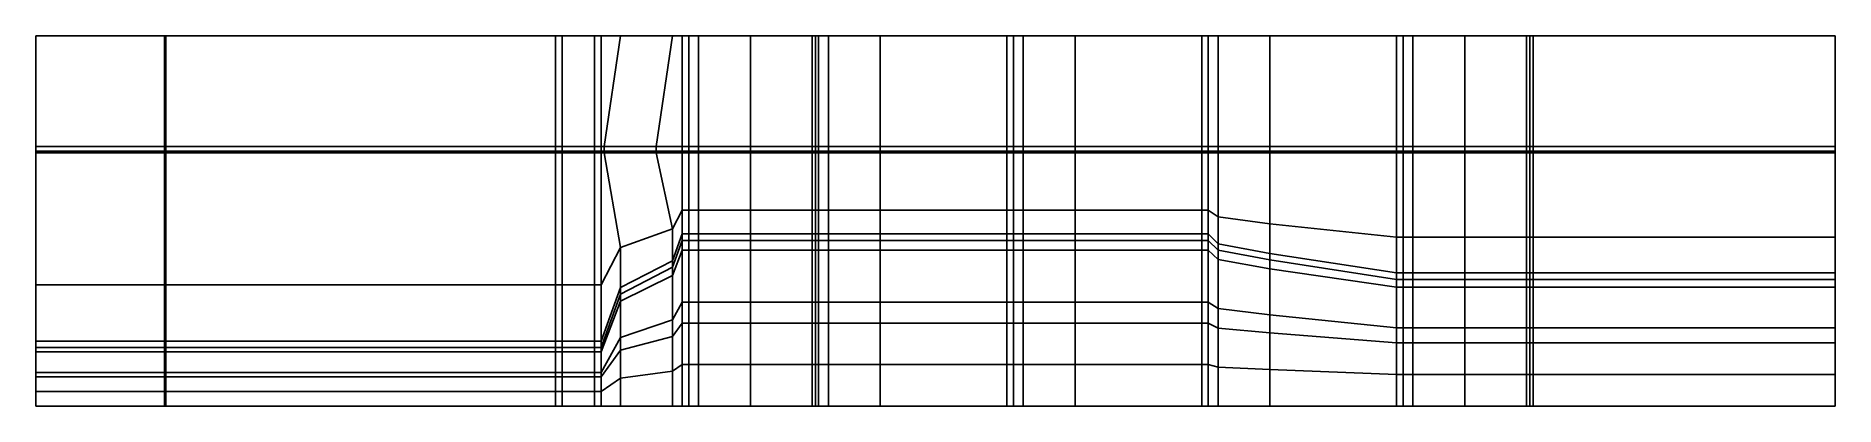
# Model space of a CAD drawing. Extents: x 2 to 29.7, y 2.5 to 8.2.
import ezdxf

# ---------------------------------------------------------------- set-up
doc = ezdxf.new("R2010")
doc.units = 0

msp = doc.modelspace()

# ---------------------------------------------------------------- linework, layer by layer
for points in [[(2, 8.2, 0.1), (2, 6.5, 0.1), (2, 6.5, 0.1), (2, 8.2, 0.1)], [(3.977, 8.2, 0.1), (2, 8.2, 0.1), (2, 8.2, 0.1), (3.977, 8.2, 0.1)], [(2, 6.5, 0.1), (3.977, 6.5, 0.1), (3.977, 8.2, 0.1), (2, 8.2, 0.1)], [(2, 6.5, 0.1), (2, 8.2, 0.1), (3.977, 8.2, 0.1), (3.977, 6.5, 0.1)], [(3.977, 6.5, 0.1), (3.977, 8.2, 0.1), (3.986, 8.2, 0.1), (3.986, 6.5, 0.1)], [(3.977, 6.5, 0.1), (3.986, 6.5, 0.1), (3.986, 8.2, 0.1), (3.977, 8.2, 0.1)], [(3.986, 8.2, 0.1), (3.977, 8.2, 0.1), (3.977, 8.2, 0.1), (3.986, 8.2, 0.1)], [(3.986, 6.5, 0.1), (4, 6.5, 0.1), (4, 8.2, 0.1), (3.986, 8.2, 0.1)], [(3.986, 6.5, 0.1), (3.986, 8.2, 0.1), (4, 8.2, 0.1), (4, 6.5, 0.1)], [(4, 8.2, 0.1), (3.986, 8.2, 0.1), (3.986, 8.2, 0.1), (4, 8.2, 0.1)], [(4, 6.5, 0.1), (4, 8.2, 0.1), (10, 8.2, 0.1), (10, 6.5, 0.1)], [(4, 6.5, 0.1), (10, 6.5, 0.1), (10, 8.2, 0.1), (4, 8.2, 0.1)], [(10, 8.2, 0.1), (4, 8.2, 0.1), (4, 8.2, 0.1), (10, 8.2, 0.1)], [(10.1, 8.2, 0.1), (10, 8.2, 0.1), (10, 8.2, 0.1), (10.1, 8.2, 0.1)], [(10, 6.5, 0.1), (10.1, 6.5, 0.1), (10.1, 8.2, 0.1), (10, 8.2, 0.1)], [(10, 6.5, 0.1), (10, 8.2, 0.1), (10.1, 8.2, 0.1), (10.1, 6.5, 0.1)], [(10.1, 6.5, 0.1), (10.1, 8.2, 0.1), (10.6, 8.2, 0.1), (10.6, 6.5, 0.1)], [(10.1, 6.5, 0.1), (10.6, 6.5, 0.1), (10.6, 8.2, 0.1), (10.1, 8.2, 0.1)], [(10.6, 8.2, 0.1), (10.1, 8.2, 0.1), (10.1, 8.2, 0.1), (10.6, 8.2, 0.1)], [(10.6, 6.5, 0.1), (10.6, 8.2, 0.1), (10.7, 8.2, 0.1), (10.7, 6.5, 0.1)], [(10.6, 6.5, 0.1), (10.7, 6.5, 0.1), (10.7, 8.2, 0.1), (10.6, 8.2, 0.1)], [(10.7, 8.2, 0.1), (10.6, 8.2, 0.1), (10.6, 8.2, 0.1), (10.7, 8.2, 0.1)], [(11, 8.2, 0.1), (10.7, 8.2, 0.1), (10.7, 8.2, 0.1), (11, 8.2, 0.1)], [(10.7, 6.5, 0.1), (10.75, 6.5, 0.1), (11, 8.2, 0.1), (10.7, 8.2, 0.1)], [(10.7, 6.5, 0.1), (10.7, 8.2, 0.1), (11, 8.2, 0.1), (10.75, 6.5, 0.1)], [(10.75, 6.5, 0.1), (11.55, 6.5, 0.1), (11.8, 8.2, 0.1), (11, 8.2, 0.1)], [(10.75, 6.5, 0.1), (11, 8.2, 0.1), (11.8, 8.2, 0.1), (11.55, 6.5, 0.1)], [(11.8, 8.2, 0.1), (11, 8.2, 0.1), (11, 8.2, 0.1), (11.8, 8.2, 0.1)], [(11.55, 6.5, 0.1), (11.8, 8.2, 0.1), (11.95, 8.2, 0.1), (11.95, 6.5, 0.1)], [(11.55, 6.5, 0.1), (11.95, 6.5, 0.1), (11.95, 8.2, 0.1), (11.8, 8.2, 0.1)], [(11.95, 8.2, 0.1), (11.8, 8.2, 0.1), (11.8, 8.2, 0.1), (11.95, 8.2, 0.1)], [(11.95, 6.5, 0.1), (11.95, 8.2, 0.1), (12.05, 8.2, 0.1), (12.05, 6.5, 0.1)], [(11.95, 6.5, 0.1), (12.05, 6.5, 0.1), (12.05, 8.2, 0.1), (11.95, 8.2, 0.1)], [(12.05, 8.2, 0.1), (11.95, 8.2, 0.1), (11.95, 8.2, 0.1), (12.05, 8.2, 0.1)], [(12.2, 8.2, 0.1), (12.05, 8.2, 0.1), (12.05, 8.2, 0.1), (12.2, 8.2, 0.1)], [(12.05, 6.5, 0.1), (12.05, 8.2, 0.1), (12.2, 8.2, 0.1), (12.2, 6.5, 0.1)], [(12.05, 6.5, 0.1), (12.2, 6.5, 0.1), (12.2, 8.2, 0.1), (12.05, 8.2, 0.1)], [(12.2, 6.5, 0.1), (13, 6.5, 0.1), (13, 8.2, 0.1), (12.2, 8.2, 0.1)], [(12.2, 6.5, 0.1), (12.2, 8.2, 0.1), (13, 8.2, 0.1), (13, 6.5, 0.1)], [(13, 8.2, 0.1), (12.2, 8.2, 0.1), (12.2, 8.2, 0.1), (13, 8.2, 0.1)], [(13, 6.5, 0.1), (13, 8.2, 0.1), (13.95, 8.2, 0.1), (13.95, 6.5, 0.1)], [(13, 6.5, 0.1), (13.95, 6.5, 0.1), (13.95, 8.2, 0.1), (13, 8.2, 0.1)], [(13.95, 8.2, 0.1), (13, 8.2, 0.1), (13, 8.2, 0.1), (13.95, 8.2, 0.1)], [(14, 8.2, 0.1), (13.95, 8.2, 0.1), (13.95, 8.2, 0.1), (14, 8.2, 0.1)], [(13.95, 6.5, 0.1), (14, 6.5, 0.1), (14, 8.2, 0.1), (13.95, 8.2, 0.1)], [(13.95, 6.5, 0.1), (13.95, 8.2, 0.1), (14, 8.2, 0.1), (14, 6.5, 0.1)], [(14, 6.5, 0.1), (14, 8.2, 0.1), (14.05, 8.2, 0.1), (14.05, 6.5, 0.1)], [(14, 6.5, 0.1), (14.05, 6.5, 0.1), (14.05, 8.2, 0.1), (14, 8.2, 0.1)], [(14.05, 8.2, 0.1), (14, 8.2, 0.1), (14, 8.2, 0.1), (14.05, 8.2, 0.1)], [(14.2, 8.2, 0.1), (14.05, 8.2, 0.1), (14.05, 8.2, 0.1), (14.2, 8.2, 0.1)], [(14.05, 6.5, 0.1), (14.05, 8.2, 0.1), (14.2, 8.2, 0.1), (14.2, 6.5, 0.1)], [(14.05, 6.5, 0.1), (14.2, 6.5, 0.1), (14.2, 8.2, 0.1), (14.05, 8.2, 0.1)], [(14.2, 6.5, 0.1), (15, 6.5, 0.1), (15, 8.2, 0.1), (14.2, 8.2, 0.1)], [(14.2, 6.5, 0.1), (14.2, 8.2, 0.1), (15, 8.2, 0.1), (15, 6.5, 0.1)], [(15, 8.2, 0.1), (14.2, 8.2, 0.1), (14.2, 8.2, 0.1), (15, 8.2, 0.1)], [(15, 6.5, 0.1), (15, 8.2, 0.1), (16.95, 8.2, 0.1), (16.95, 6.5, 0.1)], [(15, 6.5, 0.1), (16.95, 6.5, 0.1), (16.95, 8.2, 0.1), (15, 8.2, 0.1)], [(16.95, 8.2, 0.1), (15, 8.2, 0.1), (15, 8.2, 0.1), (16.95, 8.2, 0.1)], [(16.95, 6.5, 0.1), (16.95, 8.2, 0.1), (17.05, 8.2, 0.1), (17.05, 6.5, 0.1)], [(16.95, 6.5, 0.1), (17.05, 6.5, 0.1), (17.05, 8.2, 0.1), (16.95, 8.2, 0.1)], [(17.05, 8.2, 0.1), (16.95, 8.2, 0.1), (16.95, 8.2, 0.1), (17.05, 8.2, 0.1)], [(17.2, 8.2, 0.1), (17.05, 8.2, 0.1), (17.05, 8.2, 0.1), (17.2, 8.2, 0.1)], [(17.05, 6.5, 0.1), (17.05, 8.2, 0.1), (17.2, 8.2, 0.1), (17.2, 6.5, 0.1)], [(17.05, 6.5, 0.1), (17.2, 6.5, 0.1), (17.2, 8.2, 0.1), (17.05, 8.2, 0.1)], [(17.2, 6.5, 0.1), (18, 6.5, 0.1), (18, 8.2, 0.1), (17.2, 8.2, 0.1)], [(17.2, 6.5, 0.1), (17.2, 8.2, 0.1), (18, 8.2, 0.1), (18, 6.5, 0.1)], [(18, 8.2, 0.1), (17.2, 8.2, 0.1), (17.2, 8.2, 0.1), (18, 8.2, 0.1)], [(18, 6.5, 0.1), (18, 8.2, 0.1), (19.95, 8.2, 0.1), (19.95, 6.5, 0.1)], [(18, 6.5, 0.1), (19.95, 6.5, 0.1), (19.95, 8.2, 0.1), (18, 8.2, 0.1)], [(19.95, 8.2, 0.1), (18, 8.2, 0.1), (18, 8.2, 0.1), (19.95, 8.2, 0.1)], [(19.95, 6.5, 0.1), (19.95, 8.2, 0.1), (20.05, 8.2, 0.1), (20.05, 6.5, 0.1)], [(19.95, 6.5, 0.1), (20.05, 6.5, 0.1), (20.05, 8.2, 0.1), (19.95, 8.2, 0.1)], [(20.05, 8.2, 0.1), (19.95, 8.2, 0.1), (19.95, 8.2, 0.1), (20.05, 8.2, 0.1)], [(20.2, 8.2, 0.1), (20.05, 8.2, 0.1), (20.05, 8.2, 0.1), (20.2, 8.2, 0.1)], [(20.05, 6.5, 0.1), (20.05, 8.2, 0.1), (20.2, 8.2, 0.1), (20.2, 6.5, 0.1)], [(20.05, 6.5, 0.1), (20.2, 6.5, 0.1), (20.2, 8.2, 0.1), (20.05, 8.2, 0.1)], [(20.2, 6.5, 0.1), (21, 6.5, 0.1), (21, 8.2, 0.1), (20.2, 8.2, 0.1)], [(20.2, 6.5, 0.1), (20.2, 8.2, 0.1), (21, 8.2, 0.1), (21, 6.5, 0.1)], [(21, 8.2, 0.1), (20.2, 8.2, 0.1), (20.2, 8.2, 0.1), (21, 8.2, 0.1)], [(21, 6.5, 0.1), (21, 8.2, 0.1), (22.95, 8.2, 0.1), (22.95, 6.5, 0.1)], [(21, 6.5, 0.1), (22.95, 6.5, 0.1), (22.95, 8.2, 0.1), (21, 8.2, 0.1)], [(22.95, 8.2, 0.1), (21, 8.2, 0.1), (21, 8.2, 0.1), (22.95, 8.2, 0.1)], [(22.95, 6.5, 0.1), (22.95, 8.2, 0.1), (23.05, 8.2, 0.1), (23.05, 6.5, 0.1)], [(22.95, 6.5, 0.1), (23.05, 6.5, 0.1), (23.05, 8.2, 0.1), (22.95, 8.2, 0.1)], [(23.05, 8.2, 0.1), (22.95, 8.2, 0.1), (22.95, 8.2, 0.1), (23.05, 8.2, 0.1)], [(23.2, 8.2, 0.1), (23.05, 8.2, 0.1), (23.05, 8.2, 0.1), (23.2, 8.2, 0.1)], [(23.05, 6.5, 0.1), (23.05, 8.2, 0.1), (23.2, 8.2, 0.1), (23.2, 6.5, 0.1)], [(23.05, 6.5, 0.1), (23.2, 6.5, 0.1), (23.2, 8.2, 0.1), (23.05, 8.2, 0.1)], [(23.2, 6.5, 0.1), (24, 6.5, 0.1), (24, 8.2, 0.1), (23.2, 8.2, 0.1)], [(23.2, 6.5, 0.1), (23.2, 8.2, 0.1), (24, 8.2, 0.1), (24, 6.5, 0.1)], [(24, 8.2, 0.1), (23.2, 8.2, 0.1), (23.2, 8.2, 0.1), (24, 8.2, 0.1)], [(24, 6.5, 0.1), (24, 8.2, 0.1), (24.95, 8.2, 0.1), (24.95, 6.5, 0.1)], [(24, 6.5, 0.1), (24.95, 6.5, 0.1), (24.95, 8.2, 0.1), (24, 8.2, 0.1)], [(24.95, 8.2, 0.1), (24, 8.2, 0.1), (24, 8.2, 0.1), (24.95, 8.2, 0.1)], [(25, 8.2, 0.1), (24.95, 8.2, 0.1), (24.95, 8.2, 0.1), (25, 8.2, 0.1)], [(24.95, 6.5, 0.1), (25, 6.5, 0.1), (25, 8.2, 0.1), (24.95, 8.2, 0.1)], [(24.95, 6.5, 0.1), (24.95, 8.2, 0.1), (25, 8.2, 0.1), (25, 6.5, 0.1)], [(25, 6.5, 0.1), (25, 8.2, 0.1), (25.05, 8.2, 0.1), (25.05, 6.5, 0.1)], [(25, 6.5, 0.1), (25.05, 6.5, 0.1), (25.05, 8.2, 0.1), (25, 8.2, 0.1)], [(25.05, 8.2, 0.1), (25, 8.2, 0.1), (25, 8.2, 0.1), (25.05, 8.2, 0.1)], [(25.05, 6.5, 0.1), (25.05, 8.2, 0.1), (29.7, 8.2, 0.1), (29.7, 6.5, 0.1)], [(25.05, 6.5, 0.1), (29.7, 6.5, 0.1), (29.7, 8.2, 0.1), (25.05, 8.2, 0.1)], [(29.7, 8.2, 0.1), (25.05, 8.2, 0.1), (25.05, 8.2, 0.1), (29.7, 8.2, 0.1)], [(29.7, 6.5, 0.1), (29.7, 8.2, 0.1), (29.7, 8.2, 0.1), (29.7, 6.5, 0.1)], [(2, 6.5, 0.1), (2, 6.425, 0.1), (2, 6.425, 0.1), (2, 6.5, 0.1)], [(2, 6.425, 0.1), (3.977, 6.425, 0.1), (3.977, 6.5, 0.1), (2, 6.5, 0.1)], [(2, 6.425, 0.1), (2, 6.5, 0.1), (3.977, 6.5, 0.1), (3.977, 6.425, 0.1)], [(2, 6.425, 0.1), (2, 6.415, 0.1), (2, 6.415, 0.1), (2, 6.425, 0.1)], [(2, 6.415, 0.1), (2, 6.425, 0.1), (3.977, 6.425, 0.1), (3.977, 6.415, 0.1)], [(2, 6.415, 0.1), (3.977, 6.415, 0.1), (3.977, 6.425, 0.1), (2, 6.425, 0.1)], [(2, 6.415, 0.1), (2, 6.4, 0.1), (2, 6.4, 0.1), (2, 6.415, 0.1)], [(2, 6.4, 0.1), (2, 6.415, 0.1), (3.977, 6.415, 0.1), (3.977, 6.4, 0.1)], [(2, 6.4, 0.1), (3.977, 6.4, 0.1), (3.977, 6.415, 0.1), (2, 6.415, 0.1)], [(2, 4.368, 0.1), (3.977, 4.368, 0.1), (3.977, 6.4, 0.1), (2, 6.4, 0.1)], [(2, 4.368, 0.1), (2, 6.4, 0.1), (3.977, 6.4, 0.1), (3.977, 4.368, 0.1)], [(2, 6.4, 0.1), (2, 4.368, 0.1), (2, 4.368, 0.1), (2, 6.4, 0.1)], [(3.977, 6.425, 0.1), (3.977, 6.5, 0.1), (3.986, 6.5, 0.1), (3.986, 6.425, 0.1)], [(3.977, 6.425, 0.1), (3.986, 6.425, 0.1), (3.986, 6.5, 0.1), (3.977, 6.5, 0.1)], [(3.977, 6.415, 0.1), (3.977, 6.425, 0.1), (3.986, 6.425, 0.1), (3.986, 6.415, 0.1)], [(3.986, 6.425, 0.1), (3.977, 6.425, 0.1), (3.977, 6.425, 0.1), (3.986, 6.425, 0.1)], [(3.977, 6.415, 0.1), (3.986, 6.415, 0.1), (3.986, 6.425, 0.1), (3.977, 6.425, 0.1)], [(3.977, 6.425, 0.1), (3.977, 6.415, 0.1), (3.977, 6.415, 0.1), (3.977, 6.425, 0.1)], [(3.977, 6.4, 0.1), (3.977, 6.415, 0.1), (3.986, 6.415, 0.1), (3.986, 6.4, 0.1)], [(3.977, 6.4, 0.1), (3.986, 6.4, 0.1), (3.986, 6.415, 0.1), (3.977, 6.415, 0.1)], [(3.977, 6.415, 0.1), (3.977, 6.4, 0.1), (3.977, 6.4, 0.1), (3.977, 6.415, 0.1)], [(3.977, 4.368, 0.1), (3.977, 6.4, 0.1), (3.986, 6.4, 0.1), (3.986, 4.368, 0.1)], [(3.977, 4.368, 0.1), (3.986, 4.368, 0.1), (3.986, 6.4, 0.1), (3.977, 6.4, 0.1)], [(3.977, 6.4, 0.1), (3.977, 4.368, 0.1), (3.977, 4.368, 0.1), (3.977, 6.4, 0.1)], [(3.986, 6.425, 0.1), (4, 6.425, 0.1), (4, 6.5, 0.1), (3.986, 6.5, 0.1)], [(3.986, 6.425, 0.1), (3.986, 6.5, 0.1), (4, 6.5, 0.1), (4, 6.425, 0.1)], [(3.986, 6.415, 0.1), (3.986, 6.425, 0.1), (4, 6.425, 0.1), (4, 6.415, 0.1)], [(3.986, 6.415, 0.1), (4, 6.415, 0.1), (4, 6.425, 0.1), (3.986, 6.425, 0.1)], [(4, 6.425, 0.1), (3.986, 6.425, 0.1), (3.986, 6.425, 0.1), (4, 6.425, 0.1)], [(3.986, 6.415, 0.1), (4, 6.415, 0.1), (4, 6.415, 0.1), (3.986, 6.415, 0.1)], [(3.986, 6.4, 0.1), (3.986, 6.415, 0.1), (4, 6.415, 0.1), (4, 6.4, 0.1)], [(3.986, 6.4, 0.1), (4, 6.4, 0.1), (4, 6.415, 0.1), (3.986, 6.415, 0.1)], [(3.986, 6.4, 0.1), (3.986, 6.415, 0.1), (3.986, 6.415, 0.1), (3.986, 6.4, 0.1)], [(3.986, 4.368, 0.1), (4, 4.368, 0.1), (4, 6.4, 0.1), (3.986, 6.4, 0.1)], [(3.986, 4.368, 0.1), (3.986, 6.4, 0.1), (4, 6.4, 0.1), (4, 4.368, 0.1)], [(3.986, 4.368, 0.1), (3.986, 6.4, 0.1), (3.986, 6.4, 0.1), (3.986, 4.368, 0.1)], [(4, 6.425, 0.1), (4, 6.5, 0.1), (10, 6.5, 0.1), (10, 6.425, 0.1)], [(4, 6.425, 0.1), (10, 6.425, 0.1), (10, 6.5, 0.1), (4, 6.5, 0.1)], [(10, 6.425, 0.1), (4, 6.425, 0.1), (4, 6.425, 0.1), (10, 6.425, 0.1)], [(4, 6.415, 0.1), (4, 6.425, 0.1), (10, 6.425, 0.1), (10, 6.415, 0.1)], [(4, 6.415, 0.1), (10, 6.415, 0.1), (10, 6.425, 0.1), (4, 6.425, 0.1)], [(4, 6.4, 0.1), (10, 6.4, 0.1), (10, 6.415, 0.1), (4, 6.415, 0.1)], [(4, 6.4, 0.1), (4, 6.415, 0.1), (10, 6.415, 0.1), (10, 6.4, 0.1)], [(4, 6.415, 0.1), (10, 6.415, 0.1), (10, 6.415, 0.1), (4, 6.415, 0.1)], [(4, 4.368, 0.1), (4, 6.4, 0.1), (10, 6.4, 0.1), (10, 4.368, 0.1)], [(4, 4.368, 0.1), (10, 4.368, 0.1), (10, 6.4, 0.1), (4, 6.4, 0.1)], [(10.1, 6.5, 0.1), (10, 6.5, 0.1), (10, 6.5, 0.1), (10.1, 6.5, 0.1)], [(10.1, 6.5, 0.1), (10, 6.5, 0.1), (10, 6.5, 0.1), (10.1, 6.5, 0.1)], [(10, 6.425, 0.1), (10, 6.5, 0.1), (10.1, 6.5, 0.1), (10.1, 6.425, 0.1)], [(10, 6.425, 0.1), (10.1, 6.425, 0.1), (10.1, 6.5, 0.1), (10, 6.5, 0.1)], [(10, 6.5, 0.1), (10, 6.425, 0.1), (10, 6.425, 0.1), (10, 6.5, 0.1)], [(10, 6.5, 0.1), (10, 6.425, 0.1), (10, 6.425, 0.1), (10, 6.5, 0.1)], [(10, 6.415, 0.1), (10, 6.425, 0.1), (10, 6.425, 0.1), (10, 6.415, 0.1)], [(10, 6.425, 0.1), (10, 6.415, 0.1), (10, 6.415, 0.1), (10, 6.425, 0.1)], [(10, 6.425, 0.1), (10, 6.415, 0.1), (10, 6.415, 0.1), (10, 6.425, 0.1)], [(10, 6.415, 0.1), (10.1, 6.415, 0.1), (10.1, 6.425, 0.1), (10, 6.425, 0.1)], [(10, 6.415, 0.1), (10, 6.425, 0.1), (10.1, 6.425, 0.1), (10.1, 6.415, 0.1)], [(10, 6.415, 0.1), (10, 6.4, 0.1), (10, 6.4, 0.1), (10, 6.415, 0.1)], [(10, 6.415, 0.1), (10, 6.4, 0.1), (10, 6.4, 0.1), (10, 6.415, 0.1)], [(10, 6.4, 0.1), (10.1, 6.4, 0.1), (10.1, 6.415, 0.1), (10, 6.415, 0.1)], [(10, 6.4, 0.1), (10, 6.415, 0.1), (10.1, 6.415, 0.1), (10.1, 6.4, 0.1)], [(10, 6.4, 0.1), (10.1, 6.4, 0.1), (10.1, 6.4, 0.1), (10, 6.4, 0.1)], [(10, 4.368, 0.1), (10, 6.4, 0.1), (10.1, 6.4, 0.1), (10.1, 4.368, 0.1)], [(10, 6.4, 0.1), (10.1, 6.4, 0.1), (10.1, 6.4, 0.1), (10, 6.4, 0.1)], [(10, 4.368, 0.1), (10.1, 4.368, 0.1), (10.1, 6.4, 0.1), (10, 6.4, 0.1)], [(10.1, 6.425, 0.1), (10.1, 6.5, 0.1), (10.6, 6.5, 0.1), (10.6, 6.425, 0.1)], [(10.6, 6.5, 0.1), (10.1, 6.5, 0.1), (10.1, 6.5, 0.1), (10.6, 6.5, 0.1)], [(10.6, 6.5, 0.1), (10.1, 6.5, 0.1), (10.1, 6.5, 0.1), (10.6, 6.5, 0.1)], [(10.1, 6.5, 0.1), (10.1, 6.425, 0.1), (10.6, 6.425, 0.1), (10.6, 6.5, 0.1)], [(10.1, 6.425, 0.1), (10.1, 6.415, 0.1), (10.6, 6.415, 0.1), (10.6, 6.425, 0.1)], [(10.1, 6.415, 0.1), (10.1, 6.425, 0.1), (10.6, 6.425, 0.1), (10.6, 6.415, 0.1)], [(10.1, 6.415, 0.1), (10.1, 6.4, 0.1), (10.6, 6.4, 0.1), (10.6, 6.415, 0.1)], [(10.1, 6.4, 0.1), (10.1, 6.415, 0.1), (10.6, 6.415, 0.1), (10.6, 6.4, 0.1)], [(10.1, 4.368, 0.1), (10.1, 6.4, 0.1), (10.6, 6.4, 0.1), (10.6, 4.368, 0.1)], [(10.1, 4.368, 0.1), (10.6, 4.368, 0.1), (10.6, 6.4, 0.1), (10.1, 6.4, 0.1)], [(10.1, 6.4, 0.1), (10.6, 6.4, 0.1), (10.6, 6.4, 0.1), (10.1, 6.4, 0.1)], [(10.1, 6.4, 0.1), (10.6, 6.4, 0.1), (10.6, 6.4, 0.1), (10.1, 6.4, 0.1)], [(10.6, 6.425, 0.1), (10.6, 6.5, 0.1), (10.7, 6.5, 0.1), (10.7, 6.425, 0.1)], [(10.7, 6.5, 0.1), (10.6, 6.5, 0.1), (10.6, 6.5, 0.1), (10.7, 6.5, 0.1)], [(10.7, 6.5, 0.1), (10.6, 6.5, 0.1), (10.6, 6.5, 0.1), (10.7, 6.5, 0.1)], [(10.7, 6.5, 0.1), (10.6, 6.5, 0.1), (10.6, 6.425, 0.1), (10.7, 6.425, 0.1)], [(10.7, 6.425, 0.1), (10.6, 6.425, 0.1), (10.6, 6.415, 0.1), (10.7, 6.415, 0.1)], [(10.6, 6.415, 0.1), (10.6, 6.425, 0.1), (10.7, 6.425, 0.1), (10.7, 6.415, 0.1)], [(10.7, 6.415, 0.1), (10.6, 6.415, 0.1), (10.6, 6.4, 0.1), (10.7, 6.4, 0.1)], [(10.6, 6.4, 0.1), (10.6, 6.415, 0.1), (10.7, 6.415, 0.1), (10.7, 6.4, 0.1)], [(10.6, 4.368, 0.1), (10.6, 6.4, 0.1), (10.7, 6.4, 0.1), (10.7, 4.368, 0.1)], [(10.6, 6.4, 0.1), (10.6, 4.368, 0.1), (10.7, 4.368, 0.1), (10.7, 6.4, 0.1)], [(10.6, 6.4, 0.1), (10.6, 4.368, 0.1), (10.6, 4.368, 0.1), (10.6, 6.4, 0.1)], [(10.6, 6.4, 0.1), (10.6, 4.368, 0.1), (10.6, 4.368, 0.1), (10.6, 6.4, 0.1)], [(10.75, 6.5, 0.1), (10.7, 6.5, 0.1), (10.7, 6.5, 0.1), (10.75, 6.5, 0.1)], [(10.75, 6.5, 0.1), (10.7, 6.5, 0.1), (10.7, 6.5, 0.1), (10.75, 6.5, 0.1)], [(10.7, 6.425, 0.1), (10.7, 6.5, 0.1), (10.75, 6.5, 0.1), (10.75, 6.425, 0.1)], [(10.7, 6.5, 0.1), (10.7, 6.425, 0.1), (10.75, 6.425, 0.1), (10.75, 6.5, 0.1)], [(10.7, 6.425, 0.1), (10.7, 6.415, 0.1), (10.75, 6.415, 0.1), (10.75, 6.425, 0.1)], [(10.7, 6.415, 0.1), (10.7, 6.425, 0.1), (10.75, 6.425, 0.1), (10.75, 6.415, 0.1)], [(10.7, 6.415, 0.1), (10.7, 6.4, 0.1), (10.75, 6.4, 0.1), (10.75, 6.415, 0.1)], [(10.7, 6.4, 0.1), (10.7, 6.415, 0.1), (10.75, 6.415, 0.1), (10.75, 6.4, 0.1)], [(10.7, 4.368, 0.1), (10.7, 6.4, 0.1), (10.7, 6.4, 0.1), (10.7, 4.368, 0.1)], [(10.7, 4.368, 0.1), (10.7, 6.4, 0.1), (10.7, 6.4, 0.1), (10.7, 4.368, 0.1)], [(10.7, 6.4, 0.1), (10.75, 6.4, 0.1), (10.75, 6.4, 0.1), (10.7, 6.4, 0.1)], [(10.7, 6.4, 0.1), (10.75, 6.4, 0.1), (10.75, 6.4, 0.1), (10.7, 6.4, 0.1)], [(10.7, 4.368, 0.1), (11, 4.942, 0.1), (10.75, 6.4, 0.1), (10.7, 6.4, 0.1)], [(10.7, 4.368, 0.1), (10.7, 6.4, 0.1), (10.75, 6.4, 0.1), (11, 4.942, 0.1)], [(11.55, 6.5, 0.1), (10.75, 6.5, 0.1), (10.75, 6.5, 0.1), (11.55, 6.5, 0.1)], [(10.75, 6.425, 0.1), (10.75, 6.5, 0.1), (11.55, 6.5, 0.1), (11.55, 6.425, 0.1)], [(10.75, 6.5, 0.1), (11.55, 6.5, 0.1), (11.55, 6.4, 0.1), (10.75, 6.4, 0.1)], [(11.55, 6.5, 0.1), (10.75, 6.5, 0.1), (10.75, 6.4, 0.1), (11.55, 6.4, 0.1)], [(10.75, 6.5, 0.1), (10.75, 6.5, 0.1), (10.75, 6.4, 0.1)], [(10.75, 6.5, 0.1), (10.75, 6.425, 0.1), (11.55, 6.425, 0.1), (11.55, 6.5, 0.1)], [(10.75, 6.425, 0.1), (10.75, 6.415, 0.1), (11.55, 6.415, 0.1), (11.55, 6.425, 0.1)], [(10.75, 6.415, 0.1), (10.75, 6.425, 0.1), (11.55, 6.425, 0.1), (11.55, 6.415, 0.1)], [(10.75, 6.415, 0.1), (10.75, 6.4, 0.1), (11.55, 6.4, 0.1), (11.55, 6.415, 0.1)], [(10.75, 6.4, 0.1), (10.75, 6.415, 0.1), (11.55, 6.415, 0.1), (11.55, 6.4, 0.1)], [(10.75, 6.4, 0.1), (11.55, 6.4, 0.1), (11.55, 6.4, 0.1), (10.75, 6.4, 0.1)], [(11, 4.942, 0.1), (11.8, 5.23, 0.1), (11.55, 6.4, 0.1), (10.75, 6.4, 0.1)], [(11, 4.942, 0.1), (10.75, 6.4, 0.1), (11.55, 6.4, 0.1), (11.8, 5.23, 0.1)], [(11.55, 6.425, 0.1), (11.55, 6.5, 0.1), (11.95, 6.5, 0.1), (11.95, 6.425, 0.1)], [(11.95, 6.5, 0.1), (11.55, 6.5, 0.1), (11.55, 6.5, 0.1), (11.95, 6.5, 0.1)], [(11.95, 6.5, 0.1), (11.55, 6.5, 0.1), (11.55, 6.5, 0.1), (11.95, 6.5, 0.1)], [(11.55, 6.5, 0.1), (11.55, 6.5, 0.1), (11.55, 6.4, 0.1)], [(11.55, 6.5, 0.1), (11.55, 6.425, 0.1), (11.95, 6.425, 0.1), (11.95, 6.5, 0.1)], [(11.55, 6.425, 0.1), (11.55, 6.415, 0.1), (11.95, 6.415, 0.1), (11.95, 6.425, 0.1)], [(11.55, 6.415, 0.1), (11.55, 6.425, 0.1), (11.95, 6.425, 0.1), (11.95, 6.415, 0.1)], [(11.55, 6.415, 0.1), (11.55, 6.4, 0.1), (11.95, 6.4, 0.1), (11.95, 6.415, 0.1)], [(11.55, 6.4, 0.1), (11.55, 6.415, 0.1), (11.95, 6.415, 0.1), (11.95, 6.4, 0.1)], [(11.8, 5.23, 0.1), (11.55, 6.4, 0.1), (11.95, 6.4, 0.1), (11.95, 5.517, 0.1)], [(11.8, 5.23, 0.1), (11.95, 5.517, 0.1), (11.95, 6.4, 0.1), (11.55, 6.4, 0.1)], [(11.55, 6.4, 0.1), (11.95, 6.4, 0.1), (11.95, 6.4, 0.1), (11.55, 6.4, 0.1)], [(11.55, 6.4, 0.1), (11.95, 6.4, 0.1), (11.95, 6.4, 0.1), (11.55, 6.4, 0.1)], [(11.95, 6.425, 0.1), (11.95, 6.5, 0.1), (12.05, 6.5, 0.1), (12.05, 6.425, 0.1)], [(12.05, 6.5, 0.1), (11.95, 6.5, 0.1), (11.95, 6.5, 0.1), (12.05, 6.5, 0.1)], [(12.05, 6.5, 0.1), (11.95, 6.5, 0.1), (11.95, 6.5, 0.1), (12.05, 6.5, 0.1)], [(12.05, 6.5, 0.1), (11.95, 6.5, 0.1), (11.95, 6.425, 0.1), (12.05, 6.425, 0.1)], [(12.05, 6.425, 0.1), (11.95, 6.425, 0.1), (11.95, 6.415, 0.1), (12.05, 6.415, 0.1)], [(11.95, 6.415, 0.1), (11.95, 6.425, 0.1), (12.05, 6.425, 0.1), (12.05, 6.415, 0.1)], [(12.05, 6.415, 0.1), (11.95, 6.415, 0.1), (11.95, 6.4, 0.1), (12.05, 6.4, 0.1)], [(11.95, 6.4, 0.1), (11.95, 6.415, 0.1), (12.05, 6.415, 0.1), (12.05, 6.4, 0.1)], [(11.95, 5.517, 0.1), (11.95, 6.4, 0.1), (12.05, 6.4, 0.1), (12.05, 5.517, 0.1)], [(11.95, 6.4, 0.1), (11.95, 5.517, 0.1), (12.05, 5.517, 0.1), (12.05, 6.4, 0.1)], [(11.95, 6.4, 0.1), (11.95, 5.517, 0.1), (11.95, 5.517, 0.1), (11.95, 6.4, 0.1)], [(11.95, 6.4, 0.1), (11.95, 5.517, 0.1), (11.95, 5.517, 0.1), (11.95, 6.4, 0.1)], [(12.2, 6.5, 0.1), (12.05, 6.5, 0.1), (12.05, 6.5, 0.1), (12.2, 6.5, 0.1)], [(12.2, 6.5, 0.1), (12.05, 6.5, 0.1), (12.05, 6.5, 0.1), (12.2, 6.5, 0.1)], [(12.05, 6.425, 0.1), (12.05, 6.5, 0.1), (12.2, 6.5, 0.1), (12.2, 6.425, 0.1)], [(12.05, 6.5, 0.1), (12.05, 6.425, 0.1), (12.2, 6.425, 0.1), (12.2, 6.5, 0.1)], [(12.05, 6.425, 0.1), (12.05, 6.415, 0.1), (12.2, 6.415, 0.1), (12.2, 6.425, 0.1)], [(12.05, 6.415, 0.1), (12.05, 6.425, 0.1), (12.2, 6.425, 0.1), (12.2, 6.415, 0.1)], [(12.05, 6.415, 0.1), (12.05, 6.4, 0.1), (12.2, 6.4, 0.1), (12.2, 6.415, 0.1)], [(12.05, 6.4, 0.1), (12.05, 6.415, 0.1), (12.2, 6.415, 0.1), (12.2, 6.4, 0.1)], [(12.05, 5.517, 0.1), (12.05, 6.4, 0.1), (12.05, 6.4, 0.1), (12.05, 5.517, 0.1)], [(12.05, 5.517, 0.1), (12.05, 6.4, 0.1), (12.2, 6.4, 0.1), (12.2, 5.517, 0.1)], [(12.05, 5.517, 0.1), (12.2, 5.517, 0.1), (12.2, 6.4, 0.1), (12.05, 6.4, 0.1)], [(12.05, 6.4, 0.1), (12.2, 6.4, 0.1), (12.2, 6.4, 0.1), (12.05, 6.4, 0.1)], [(12.05, 6.4, 0.1), (12.2, 6.4, 0.1), (12.2, 6.4, 0.1), (12.05, 6.4, 0.1)], [(12.05, 5.517, 0.1), (12.05, 6.4, 0.1), (12.05, 6.4, 0.1), (12.05, 5.517, 0.1)], [(12.2, 6.425, 0.1), (12.2, 6.5, 0.1), (13, 6.5, 0.1), (13, 6.425, 0.1)], [(13, 6.5, 0.1), (12.2, 6.5, 0.1), (12.2, 6.5, 0.1), (13, 6.5, 0.1)], [(12.2, 6.4, 0.1), (12.2, 6.5, 0.1), (12.2, 6.5, 0.1), (12.2, 6.4, 0.1)], [(13, 6.4, 0.1), (13, 6.5, 0.1), (12.2, 6.5, 0.1), (12.2, 6.4, 0.1)], [(12.2, 6.4, 0.1), (12.2, 6.5, 0.1), (13, 6.5, 0.1), (13, 6.4, 0.1)], [(12.2, 6.5, 0.1), (12.2, 6.425, 0.1), (13, 6.425, 0.1), (13, 6.5, 0.1)], [(12.2, 6.425, 0.1), (12.2, 6.415, 0.1), (13, 6.415, 0.1), (13, 6.425, 0.1)], [(12.2, 6.415, 0.1), (12.2, 6.425, 0.1), (13, 6.425, 0.1), (13, 6.415, 0.1)], [(12.2, 6.415, 0.1), (12.2, 6.4, 0.1), (13, 6.4, 0.1), (13, 6.415, 0.1)], [(12.2, 6.4, 0.1), (12.2, 6.415, 0.1), (13, 6.415, 0.1), (13, 6.4, 0.1)], [(12.2, 5.517, 0.1), (12.2, 6.4, 0.1), (13, 6.4, 0.1), (13, 5.517, 0.1)], [(12.2, 6.4, 0.1), (13, 6.4, 0.1), (13, 6.4, 0.1), (12.2, 6.4, 0.1)], [(12.2, 5.517, 0.1), (13, 5.517, 0.1), (13, 6.4, 0.1), (12.2, 6.4, 0.1)], [(13, 6.425, 0.1), (13, 6.5, 0.1), (13.95, 6.5, 0.1), (13.95, 6.425, 0.1)], [(13.95, 6.5, 0.1), (13, 6.5, 0.1), (13, 6.5, 0.1), (13.95, 6.5, 0.1)], [(13.95, 6.5, 0.1), (13, 6.5, 0.1), (13, 6.5, 0.1), (13.95, 6.5, 0.1)], [(13, 6.4, 0.1), (13, 6.5, 0.1), (13, 6.5, 0.1), (13, 6.4, 0.1)], [(13, 6.5, 0.1), (13, 6.425, 0.1), (13.95, 6.425, 0.1), (13.95, 6.5, 0.1)], [(13, 6.425, 0.1), (13, 6.415, 0.1), (13.95, 6.415, 0.1), (13.95, 6.425, 0.1)], [(13, 6.415, 0.1), (13, 6.425, 0.1), (13.95, 6.425, 0.1), (13.95, 6.415, 0.1)], [(13, 6.415, 0.1), (13, 6.4, 0.1), (13.95, 6.4, 0.1), (13.95, 6.415, 0.1)], [(13, 6.4, 0.1), (13, 6.415, 0.1), (13.95, 6.415, 0.1), (13.95, 6.4, 0.1)], [(13, 5.517, 0.1), (13, 6.4, 0.1), (13.95, 6.4, 0.1), (13.95, 5.517, 0.1)], [(13, 5.517, 0.1), (13.95, 5.517, 0.1), (13.95, 6.4, 0.1), (13, 6.4, 0.1)], [(13, 6.4, 0.1), (13.95, 6.4, 0.1), (13.95, 6.4, 0.1), (13, 6.4, 0.1)], [(13, 6.4, 0.1), (13.95, 6.4, 0.1), (13.95, 6.4, 0.1), (13, 6.4, 0.1)], [(14, 6.5, 0.1), (13.95, 6.5, 0.1), (13.95, 6.5, 0.1), (14, 6.5, 0.1)], [(14, 6.5, 0.1), (13.95, 6.5, 0.1), (13.95, 6.5, 0.1), (14, 6.5, 0.1)], [(14, 6.5, 0.1), (13.95, 6.5, 0.1), (13.95, 6.425, 0.1), (14, 6.425, 0.1)], [(13.95, 6.425, 0.1), (13.95, 6.5, 0.1), (14, 6.5, 0.1), (14, 6.425, 0.1)], [(14, 6.425, 0.1), (13.95, 6.425, 0.1), (13.95, 6.415, 0.1), (14, 6.415, 0.1)], [(13.95, 6.415, 0.1), (13.95, 6.425, 0.1), (14, 6.425, 0.1), (14, 6.415, 0.1)], [(14, 6.415, 0.1), (13.95, 6.415, 0.1), (13.95, 6.4, 0.1), (14, 6.4, 0.1)], [(13.95, 6.4, 0.1), (13.95, 6.415, 0.1), (14, 6.415, 0.1), (14, 6.4, 0.1)], [(13.95, 5.517, 0.1), (13.95, 6.4, 0.1), (14, 6.4, 0.1), (14, 5.517, 0.1)], [(13.95, 6.4, 0.1), (13.95, 5.517, 0.1), (14, 5.517, 0.1), (14, 6.4, 0.1)], [(13.95, 6.4, 0.1), (13.95, 5.517, 0.1), (13.95, 5.517, 0.1), (13.95, 6.4, 0.1)], [(13.95, 6.4, 0.1), (13.95, 5.517, 0.1), (13.95, 5.517, 0.1), (13.95, 6.4, 0.1)], [(14, 6.425, 0.1), (14, 6.5, 0.1), (14.05, 6.5, 0.1), (14.05, 6.425, 0.1)], [(14.05, 6.5, 0.1), (14, 6.5, 0.1), (14, 6.425, 0.1), (14.05, 6.425, 0.1)], [(14.05, 6.5, 0.1), (14, 6.5, 0.1), (14, 6.5, 0.1), (14.05, 6.5, 0.1)], [(14.05, 6.5, 0.1), (14, 6.5, 0.1), (14, 6.5, 0.1), (14.05, 6.5, 0.1)], [(14, 6.415, 0.1), (14, 6.425, 0.1), (14.05, 6.425, 0.1), (14.05, 6.415, 0.1)], [(14.05, 6.425, 0.1), (14, 6.425, 0.1), (14, 6.415, 0.1), (14.05, 6.415, 0.1)], [(14, 6.4, 0.1), (14, 6.415, 0.1), (14.05, 6.415, 0.1), (14.05, 6.4, 0.1)], [(14.05, 6.415, 0.1), (14, 6.415, 0.1), (14, 6.4, 0.1), (14.05, 6.4, 0.1)], [(14, 5.517, 0.1), (14, 6.4, 0.1), (14.05, 6.4, 0.1), (14.05, 5.517, 0.1)], [(14, 6.4, 0.1), (14, 5.517, 0.1), (14.05, 5.517, 0.1), (14.05, 6.4, 0.1)], [(14.2, 6.5, 0.1), (14.05, 6.5, 0.1), (14.05, 6.5, 0.1), (14.2, 6.5, 0.1)], [(14.2, 6.5, 0.1), (14.05, 6.5, 0.1), (14.05, 6.5, 0.1), (14.2, 6.5, 0.1)], [(14.05, 6.425, 0.1), (14.05, 6.5, 0.1), (14.2, 6.5, 0.1), (14.2, 6.425, 0.1)], [(14.05, 6.5, 0.1), (14.05, 6.425, 0.1), (14.2, 6.425, 0.1), (14.2, 6.5, 0.1)], [(14.05, 6.425, 0.1), (14.05, 6.415, 0.1), (14.2, 6.415, 0.1), (14.2, 6.425, 0.1)], [(14.05, 6.415, 0.1), (14.05, 6.425, 0.1), (14.2, 6.425, 0.1), (14.2, 6.415, 0.1)], [(14.05, 6.415, 0.1), (14.05, 6.4, 0.1), (14.2, 6.4, 0.1), (14.2, 6.415, 0.1)], [(14.05, 6.4, 0.1), (14.05, 6.415, 0.1), (14.2, 6.415, 0.1), (14.2, 6.4, 0.1)], [(14.05, 5.517, 0.1), (14.05, 6.4, 0.1), (14.05, 6.4, 0.1), (14.05, 5.517, 0.1)], [(14.05, 5.517, 0.1), (14.05, 6.4, 0.1), (14.05, 6.4, 0.1), (14.05, 5.517, 0.1)], [(14.05, 5.517, 0.1), (14.05, 6.4, 0.1), (14.2, 6.4, 0.1), (14.2, 5.517, 0.1)], [(14.05, 5.517, 0.1), (14.2, 5.517, 0.1), (14.2, 6.4, 0.1), (14.05, 6.4, 0.1)], [(14.05, 6.4, 0.1), (14.2, 6.4, 0.1), (14.2, 6.4, 0.1), (14.05, 6.4, 0.1)], [(14.05, 6.4, 0.1), (14.2, 6.4, 0.1), (14.2, 6.4, 0.1), (14.05, 6.4, 0.1)], [(14.2, 6.425, 0.1), (14.2, 6.5, 0.1), (15, 6.5, 0.1), (15, 6.425, 0.1)], [(15, 6.5, 0.1), (14.2, 6.5, 0.1), (14.2, 6.5, 0.1), (15, 6.5, 0.1)], [(14.2, 6.5, 0.1), (14.2, 6.5, 0.1), (14.2, 6.4, 0.1)], [(14.2, 6.5, 0.1), (15, 6.5, 0.1), (15, 6.4, 0.1), (14.2, 6.4, 0.1)], [(15, 6.5, 0.1), (14.2, 6.5, 0.1), (14.2, 6.4, 0.1), (15, 6.4, 0.1)], [(14.2, 6.5, 0.1), (14.2, 6.425, 0.1), (15, 6.425, 0.1), (15, 6.5, 0.1)], [(14.2, 6.425, 0.1), (14.2, 6.415, 0.1), (15, 6.415, 0.1), (15, 6.425, 0.1)], [(14.2, 6.415, 0.1), (14.2, 6.425, 0.1), (15, 6.425, 0.1), (15, 6.415, 0.1)], [(14.2, 6.415, 0.1), (14.2, 6.4, 0.1), (15, 6.4, 0.1), (15, 6.415, 0.1)], [(14.2, 6.4, 0.1), (14.2, 6.415, 0.1), (15, 6.415, 0.1), (15, 6.4, 0.1)], [(14.2, 6.4, 0.1), (15, 6.4, 0.1), (15, 6.4, 0.1), (14.2, 6.4, 0.1)], [(14.2, 5.517, 0.1), (15, 5.517, 0.1), (15, 6.4, 0.1), (14.2, 6.4, 0.1)], [(14.2, 5.517, 0.1), (14.2, 6.4, 0.1), (15, 6.4, 0.1), (15, 5.517, 0.1)], [(15, 6.425, 0.1), (15, 6.5, 0.1), (16.95, 6.5, 0.1), (16.95, 6.425, 0.1)], [(16.95, 6.5, 0.1), (15, 6.5, 0.1), (15, 6.5, 0.1), (16.95, 6.5, 0.1)], [(16.95, 6.5, 0.1), (15, 6.5, 0.1), (15, 6.5, 0.1), (16.95, 6.5, 0.1)], [(15, 6.5, 0.1), (15, 6.5, 0.1), (15, 6.4, 0.1)], [(15, 6.5, 0.1), (15, 6.425, 0.1), (16.95, 6.425, 0.1), (16.95, 6.5, 0.1)], [(15, 6.425, 0.1), (15, 6.415, 0.1), (16.95, 6.415, 0.1), (16.95, 6.425, 0.1)], [(15, 6.415, 0.1), (15, 6.425, 0.1), (16.95, 6.425, 0.1), (16.95, 6.415, 0.1)], [(15, 6.415, 0.1), (15, 6.4, 0.1), (16.95, 6.4, 0.1), (16.95, 6.415, 0.1)], [(15, 6.4, 0.1), (15, 6.415, 0.1), (16.95, 6.415, 0.1), (16.95, 6.4, 0.1)], [(15, 5.517, 0.1), (15, 6.4, 0.1), (16.95, 6.4, 0.1), (16.95, 5.517, 0.1)], [(15, 5.517, 0.1), (16.95, 5.517, 0.1), (16.95, 6.4, 0.1), (15, 6.4, 0.1)], [(15, 6.4, 0.1), (16.95, 6.4, 0.1), (16.95, 6.4, 0.1), (15, 6.4, 0.1)], [(15, 6.4, 0.1), (16.95, 6.4, 0.1), (16.95, 6.4, 0.1), (15, 6.4, 0.1)], [(16.95, 6.425, 0.1), (16.95, 6.5, 0.1), (17.05, 6.5, 0.1), (17.05, 6.425, 0.1)], [(17.05, 6.5, 0.1), (16.95, 6.5, 0.1), (16.95, 6.5, 0.1), (17.05, 6.5, 0.1)], [(17.05, 6.5, 0.1), (16.95, 6.5, 0.1), (16.95, 6.5, 0.1), (17.05, 6.5, 0.1)], [(17.05, 6.5, 0.1), (16.95, 6.5, 0.1), (16.95, 6.425, 0.1), (17.05, 6.425, 0.1)], [(17.05, 6.425, 0.1), (16.95, 6.425, 0.1), (16.95, 6.415, 0.1), (17.05, 6.415, 0.1)], [(16.95, 6.415, 0.1), (16.95, 6.425, 0.1), (17.05, 6.425, 0.1), (17.05, 6.415, 0.1)], [(17.05, 6.415, 0.1), (16.95, 6.415, 0.1), (16.95, 6.4, 0.1), (17.05, 6.4, 0.1)], [(16.95, 6.4, 0.1), (16.95, 6.415, 0.1), (17.05, 6.415, 0.1), (17.05, 6.4, 0.1)], [(16.95, 5.517, 0.1), (16.95, 6.4, 0.1), (17.05, 6.4, 0.1), (17.05, 5.517, 0.1)], [(16.95, 6.4, 0.1), (16.95, 5.517, 0.1), (17.05, 5.517, 0.1), (17.05, 6.4, 0.1)], [(16.95, 6.4, 0.1), (16.95, 5.517, 0.1), (16.95, 5.517, 0.1), (16.95, 6.4, 0.1)], [(16.95, 6.4, 0.1), (16.95, 5.517, 0.1), (16.95, 5.517, 0.1), (16.95, 6.4, 0.1)], [(17.2, 6.5, 0.1), (17.05, 6.5, 0.1), (17.05, 6.5, 0.1), (17.2, 6.5, 0.1)], [(17.2, 6.5, 0.1), (17.05, 6.5, 0.1), (17.05, 6.5, 0.1), (17.2, 6.5, 0.1)], [(17.05, 6.425, 0.1), (17.05, 6.5, 0.1), (17.2, 6.5, 0.1), (17.2, 6.425, 0.1)], [(17.05, 6.5, 0.1), (17.05, 6.425, 0.1), (17.2, 6.425, 0.1), (17.2, 6.5, 0.1)], [(17.05, 6.425, 0.1), (17.05, 6.415, 0.1), (17.2, 6.415, 0.1), (17.2, 6.425, 0.1)], [(17.05, 6.415, 0.1), (17.05, 6.425, 0.1), (17.2, 6.425, 0.1), (17.2, 6.415, 0.1)], [(17.05, 6.415, 0.1), (17.05, 6.4, 0.1), (17.2, 6.4, 0.1), (17.2, 6.415, 0.1)], [(17.05, 6.4, 0.1), (17.05, 6.415, 0.1), (17.2, 6.415, 0.1), (17.2, 6.4, 0.1)], [(17.05, 5.517, 0.1), (17.05, 6.4, 0.1), (17.05, 6.4, 0.1), (17.05, 5.517, 0.1)], [(17.05, 5.517, 0.1), (17.05, 6.4, 0.1), (17.05, 6.4, 0.1), (17.05, 5.517, 0.1)], [(17.05, 5.517, 0.1), (17.05, 6.4, 0.1), (17.2, 6.4, 0.1), (17.2, 5.517, 0.1)], [(17.05, 5.517, 0.1), (17.2, 5.517, 0.1), (17.2, 6.4, 0.1), (17.05, 6.4, 0.1)], [(17.05, 6.4, 0.1), (17.2, 6.4, 0.1), (17.2, 6.4, 0.1), (17.05, 6.4, 0.1)], [(17.05, 6.4, 0.1), (17.2, 6.4, 0.1), (17.2, 6.4, 0.1), (17.05, 6.4, 0.1)], [(17.2, 6.425, 0.1), (17.2, 6.5, 0.1), (18, 6.5, 0.1), (18, 6.425, 0.1)], [(18, 6.5, 0.1), (17.2, 6.5, 0.1), (17.2, 6.5, 0.1), (18, 6.5, 0.1)], [(17.2, 6.5, 0.1), (17.2, 6.4, 0.1), (18, 6.4, 0.1), (18, 6.5, 0.1)], [(18, 6.5, 0.1), (18, 6.4, 0.1), (17.2, 6.4, 0.1), (17.2, 6.5, 0.1)], [(17.2, 6.5, 0.1), (17.2, 6.4, 0.1), (17.2, 6.4, 0.1), (17.2, 6.5, 0.1)], [(17.2, 6.5, 0.1), (17.2, 6.425, 0.1), (18, 6.425, 0.1), (18, 6.5, 0.1)], [(17.2, 6.425, 0.1), (17.2, 6.415, 0.1), (18, 6.415, 0.1), (18, 6.425, 0.1)], [(17.2, 6.415, 0.1), (17.2, 6.425, 0.1), (18, 6.425, 0.1), (18, 6.415, 0.1)], [(17.2, 6.415, 0.1), (17.2, 6.4, 0.1), (18, 6.4, 0.1), (18, 6.415, 0.1)], [(17.2, 6.4, 0.1), (17.2, 6.415, 0.1), (18, 6.415, 0.1), (18, 6.4, 0.1)], [(17.2, 6.4, 0.1), (18, 6.4, 0.1), (18, 6.4, 0.1), (17.2, 6.4, 0.1)], [(17.2, 5.517, 0.1), (18, 5.517, 0.1), (18, 6.4, 0.1), (17.2, 6.4, 0.1)], [(17.2, 5.517, 0.1), (17.2, 6.4, 0.1), (18, 6.4, 0.1), (18, 5.517, 0.1)], [(18, 6.425, 0.1), (18, 6.5, 0.1), (19.95, 6.5, 0.1), (19.95, 6.425, 0.1)], [(19.95, 6.5, 0.1), (18, 6.5, 0.1), (18, 6.5, 0.1), (19.95, 6.5, 0.1)], [(19.95, 6.5, 0.1), (18, 6.5, 0.1), (18, 6.5, 0.1), (19.95, 6.5, 0.1)], [(18, 6.5, 0.1), (18, 6.4, 0.1), (18, 6.4, 0.1), (18, 6.5, 0.1)], [(18, 6.5, 0.1), (18, 6.425, 0.1), (19.95, 6.425, 0.1), (19.95, 6.5, 0.1)], [(18, 6.425, 0.1), (18, 6.415, 0.1), (19.95, 6.415, 0.1), (19.95, 6.425, 0.1)], [(18, 6.415, 0.1), (18, 6.425, 0.1), (19.95, 6.425, 0.1), (19.95, 6.415, 0.1)], [(18, 6.415, 0.1), (18, 6.4, 0.1), (19.95, 6.4, 0.1), (19.95, 6.415, 0.1)], [(18, 6.4, 0.1), (18, 6.415, 0.1), (19.95, 6.415, 0.1), (19.95, 6.4, 0.1)], [(18, 5.517, 0.1), (18, 6.4, 0.1), (19.95, 6.4, 0.1), (19.95, 5.517, 0.1)], [(18, 5.517, 0.1), (19.95, 5.517, 0.1), (19.95, 6.4, 0.1), (18, 6.4, 0.1)], [(18, 6.4, 0.1), (19.95, 6.4, 0.1), (19.95, 6.4, 0.1), (18, 6.4, 0.1)], [(18, 6.4, 0.1), (19.95, 6.4, 0.1), (19.95, 6.4, 0.1), (18, 6.4, 0.1)], [(19.95, 6.425, 0.1), (19.95, 6.5, 0.1), (20.05, 6.5, 0.1), (20.05, 6.425, 0.1)], [(20.05, 6.5, 0.1), (19.95, 6.5, 0.1), (19.95, 6.5, 0.1), (20.05, 6.5, 0.1)], [(20.05, 6.5, 0.1), (19.95, 6.5, 0.1), (19.95, 6.5, 0.1), (20.05, 6.5, 0.1)], [(20.05, 6.5, 0.1), (19.95, 6.5, 0.1), (19.95, 6.425, 0.1), (20.05, 6.425, 0.1)], [(20.05, 6.425, 0.1), (19.95, 6.425, 0.1), (19.95, 6.415, 0.1), (20.05, 6.415, 0.1)], [(19.95, 6.415, 0.1), (19.95, 6.425, 0.1), (20.05, 6.425, 0.1), (20.05, 6.415, 0.1)], [(20.05, 6.415, 0.1), (19.95, 6.415, 0.1), (19.95, 6.4, 0.1), (20.05, 6.4, 0.1)], [(19.95, 6.4, 0.1), (19.95, 6.415, 0.1), (20.05, 6.415, 0.1), (20.05, 6.4, 0.1)], [(19.95, 5.517, 0.1), (19.95, 6.4, 0.1), (20.05, 6.4, 0.1), (20.05, 5.517, 0.1)], [(19.95, 6.4, 0.1), (19.95, 5.517, 0.1), (20.05, 5.517, 0.1), (20.05, 6.4, 0.1)], [(19.95, 6.4, 0.1), (19.95, 5.517, 0.1), (19.95, 5.517, 0.1), (19.95, 6.4, 0.1)], [(19.95, 6.4, 0.1), (19.95, 5.517, 0.1), (19.95, 5.517, 0.1), (19.95, 6.4, 0.1)], [(20.2, 6.5, 0.1), (20.05, 6.5, 0.1), (20.05, 6.5, 0.1), (20.2, 6.5, 0.1)], [(20.2, 6.5, 0.1), (20.05, 6.5, 0.1), (20.05, 6.5, 0.1), (20.2, 6.5, 0.1)], [(20.05, 6.425, 0.1), (20.05, 6.5, 0.1), (20.2, 6.5, 0.1), (20.2, 6.425, 0.1)], [(20.05, 6.5, 0.1), (20.05, 6.425, 0.1), (20.2, 6.425, 0.1), (20.2, 6.5, 0.1)], [(20.05, 6.425, 0.1), (20.05, 6.415, 0.1), (20.2, 6.415, 0.1), (20.2, 6.425, 0.1)], [(20.05, 6.415, 0.1), (20.05, 6.425, 0.1), (20.2, 6.425, 0.1), (20.2, 6.415, 0.1)], [(20.05, 6.415, 0.1), (20.05, 6.4, 0.1), (20.2, 6.4, 0.1), (20.2, 6.415, 0.1)], [(20.05, 6.4, 0.1), (20.05, 6.415, 0.1), (20.2, 6.415, 0.1), (20.2, 6.4, 0.1)], [(20.05, 5.517, 0.1), (20.05, 6.4, 0.1), (20.05, 6.4, 0.1), (20.05, 5.517, 0.1)], [(20.05, 5.517, 0.1), (20.05, 6.4, 0.1), (20.05, 6.4, 0.1), (20.05, 5.517, 0.1)], [(20.05, 5.517, 0.1), (20.05, 6.4, 0.1), (20.2, 6.4, 0.1), (20.2, 5.412, 0.1)], [(20.05, 5.517, 0.1), (20.2, 5.412, 0.1), (20.2, 6.4, 0.1), (20.05, 6.4, 0.1)], [(20.05, 6.4, 0.1), (20.2, 6.4, 0.1), (20.2, 6.4, 0.1), (20.05, 6.4, 0.1)], [(20.05, 6.4, 0.1), (20.2, 6.4, 0.1), (20.2, 6.4, 0.1), (20.05, 6.4, 0.1)], [(20.2, 6.425, 0.1), (20.2, 6.5, 0.1), (21, 6.5, 0.1), (21, 6.425, 0.1)], [(21, 6.5, 0.1), (20.2, 6.5, 0.1), (20.2, 6.5, 0.1), (21, 6.5, 0.1)], [(20.2, 6.4, 0.1), (20.2, 6.5, 0.1), (20.2, 6.5, 0.1), (20.2, 6.4, 0.1)], [(21, 6.4, 0.1), (21, 6.5, 0.1), (20.2, 6.5, 0.1), (20.2, 6.4, 0.1)], [(20.2, 6.4, 0.1), (20.2, 6.5, 0.1), (21, 6.5, 0.1), (21, 6.4, 0.1)], [(20.2, 6.5, 0.1), (20.2, 6.425, 0.1), (21, 6.425, 0.1), (21, 6.5, 0.1)], [(20.2, 6.425, 0.1), (20.2, 6.415, 0.1), (21, 6.415, 0.1), (21, 6.425, 0.1)], [(20.2, 6.415, 0.1), (20.2, 6.425, 0.1), (21, 6.425, 0.1), (21, 6.415, 0.1)], [(20.2, 6.415, 0.1), (20.2, 6.4, 0.1), (21, 6.4, 0.1), (21, 6.415, 0.1)], [(20.2, 6.4, 0.1), (20.2, 6.415, 0.1), (21, 6.415, 0.1), (21, 6.4, 0.1)], [(20.2, 6.4, 0.1), (21, 6.4, 0.1), (21, 6.4, 0.1), (20.2, 6.4, 0.1)], [(20.2, 5.412, 0.1), (21, 5.308, 0.1), (21, 6.4, 0.1), (20.2, 6.4, 0.1)], [(20.2, 5.412, 0.1), (20.2, 6.4, 0.1), (21, 6.4, 0.1), (21, 5.308, 0.1)], [(21, 6.425, 0.1), (21, 6.5, 0.1), (22.95, 6.5, 0.1), (22.95, 6.425, 0.1)], [(22.95, 6.5, 0.1), (21, 6.5, 0.1), (21, 6.5, 0.1), (22.95, 6.5, 0.1)], [(22.95, 6.5, 0.1), (21, 6.5, 0.1), (21, 6.5, 0.1), (22.95, 6.5, 0.1)], [(21, 6.4, 0.1), (21, 6.5, 0.1), (21, 6.5, 0.1), (21, 6.4, 0.1)], [(21, 6.5, 0.1), (21, 6.425, 0.1), (22.95, 6.425, 0.1), (22.95, 6.5, 0.1)], [(21, 6.4, 0.1), (21, 6.5, 0.1), (21, 6.5, 0.1), (21, 6.4, 0.1)], [(22.95, 6.5, 0.1), (21, 6.5, 0.1), (21, 6.5, 0.1), (22.95, 6.5, 0.1)], [(21, 6.4, 0.1), (21, 6.5, 0.1), (21, 6.5, 0.1), (21, 6.4, 0.1)], [(22.95, 6.5, 0.1), (21, 6.5, 0.1), (21, 6.5, 0.1), (22.95, 6.5, 0.1)], [(21, 6.425, 0.1), (21, 6.415, 0.1), (22.95, 6.415, 0.1), (22.95, 6.425, 0.1)], [(21, 6.415, 0.1), (21, 6.425, 0.1), (22.95, 6.425, 0.1), (22.95, 6.415, 0.1)], [(21, 6.415, 0.1), (21, 6.4, 0.1), (22.95, 6.4, 0.1), (22.95, 6.415, 0.1)], [(21, 6.4, 0.1), (21, 6.415, 0.1), (22.95, 6.415, 0.1), (22.95, 6.4, 0.1)], [(21, 5.308, 0.1), (21, 6.4, 0.1), (22.95, 6.4, 0.1), (22.95, 5.099, 0.1)], [(21, 5.308, 0.1), (22.95, 5.099, 0.1), (22.95, 6.4, 0.1), (21, 6.4, 0.1)], [(21, 6.4, 0.1), (22.95, 6.4, 0.1), (22.95, 6.4, 0.1), (21, 6.4, 0.1)], [(21, 6.4, 0.1), (22.95, 6.4, 0.1), (22.95, 6.4, 0.1), (21, 6.4, 0.1)], [(21, 6.4, 0.1), (22.95, 6.4, 0.1), (22.95, 6.4, 0.1), (21, 6.4, 0.1)], [(21, 6.4, 0.1), (22.95, 6.4, 0.1), (22.95, 6.4, 0.1), (21, 6.4, 0.1)], [(22.95, 6.425, 0.1), (22.95, 6.5, 0.1), (23.05, 6.5, 0.1), (23.05, 6.425, 0.1)], [(23.05, 6.5, 0.1), (22.95, 6.5, 0.1), (22.95, 6.5, 0.1), (23.05, 6.5, 0.1)], [(23.05, 6.5, 0.1), (22.95, 6.5, 0.1), (22.95, 6.5, 0.1), (23.05, 6.5, 0.1)], [(23.05, 6.5, 0.1), (22.95, 6.5, 0.1), (22.95, 6.425, 0.1), (23.05, 6.425, 0.1)], [(23.05, 6.5, 0.1), (22.95, 6.5, 0.1), (22.95, 6.5, 0.1), (23.05, 6.5, 0.1)], [(23.05, 6.5, 0.1), (22.95, 6.5, 0.1), (22.95, 6.5, 0.1), (23.05, 6.5, 0.1)], [(23.05, 6.425, 0.1), (22.95, 6.425, 0.1), (22.95, 6.415, 0.1), (23.05, 6.415, 0.1)], [(22.95, 6.415, 0.1), (22.95, 6.425, 0.1), (23.05, 6.425, 0.1), (23.05, 6.415, 0.1)], [(23.05, 6.415, 0.1), (22.95, 6.415, 0.1), (22.95, 6.4, 0.1), (23.05, 6.4, 0.1)], [(22.95, 6.4, 0.1), (22.95, 6.415, 0.1), (23.05, 6.415, 0.1), (23.05, 6.4, 0.1)], [(22.95, 5.099, 0.1), (22.95, 6.4, 0.1), (23.05, 6.4, 0.1), (23.05, 5.099, 0.1)], [(22.95, 6.4, 0.1), (22.95, 5.099, 0.1), (23.05, 5.099, 0.1), (23.05, 6.4, 0.1)], [(22.95, 6.4, 0.1), (22.95, 5.099, 0.1), (22.95, 5.099, 0.1), (22.95, 6.4, 0.1)], [(22.95, 6.4, 0.1), (22.95, 5.099, 0.1), (22.95, 5.099, 0.1), (22.95, 6.4, 0.1)], [(22.95, 6.4, 0.1), (22.95, 5.099, 0.1), (22.95, 5.099, 0.1), (22.95, 6.4, 0.1)], [(22.95, 6.4, 0.1), (22.95, 5.099, 0.1), (22.95, 5.099, 0.1), (22.95, 6.4, 0.1)], [(23.2, 6.5, 0.1), (23.05, 6.5, 0.1), (23.05, 6.5, 0.1), (23.2, 6.5, 0.1)], [(23.2, 6.5, 0.1), (23.05, 6.5, 0.1), (23.05, 6.5, 0.1), (23.2, 6.5, 0.1)], [(23.05, 6.425, 0.1), (23.05, 6.5, 0.1), (23.2, 6.5, 0.1), (23.2, 6.425, 0.1)], [(23.05, 6.5, 0.1), (23.05, 6.425, 0.1), (23.2, 6.425, 0.1), (23.2, 6.5, 0.1)], [(23.2, 6.5, 0.1), (23.05, 6.5, 0.1), (23.05, 6.5, 0.1), (23.2, 6.5, 0.1)], [(23.2, 6.5, 0.1), (23.05, 6.5, 0.1), (23.05, 6.5, 0.1), (23.2, 6.5, 0.1)], [(23.05, 6.425, 0.1), (23.05, 6.415, 0.1), (23.2, 6.415, 0.1), (23.2, 6.425, 0.1)], [(23.05, 6.415, 0.1), (23.05, 6.425, 0.1), (23.2, 6.425, 0.1), (23.2, 6.415, 0.1)], [(23.05, 6.415, 0.1), (23.05, 6.4, 0.1), (23.2, 6.4, 0.1), (23.2, 6.415, 0.1)], [(23.05, 6.4, 0.1), (23.05, 6.415, 0.1), (23.2, 6.415, 0.1), (23.2, 6.4, 0.1)], [(23.05, 5.099, 0.1), (23.05, 6.4, 0.1), (23.05, 6.4, 0.1), (23.05, 5.099, 0.1)], [(23.05, 5.099, 0.1), (23.05, 6.4, 0.1), (23.2, 6.4, 0.1), (23.2, 5.099, 0.1)], [(23.05, 6.4, 0.1), (23.2, 6.4, 0.1), (23.2, 6.4, 0.1), (23.05, 6.4, 0.1)], [(23.05, 5.099, 0.1), (23.2, 5.099, 0.1), (23.2, 6.4, 0.1), (23.05, 6.4, 0.1)], [(23.05, 6.4, 0.1), (23.2, 6.4, 0.1), (23.2, 6.4, 0.1), (23.05, 6.4, 0.1)], [(23.05, 5.099, 0.1), (23.05, 6.4, 0.1), (23.05, 6.4, 0.1), (23.05, 5.099, 0.1)], [(23.05, 5.099, 0.1), (23.05, 6.4, 0.1), (23.05, 6.4, 0.1), (23.05, 5.099, 0.1)], [(23.05, 6.4, 0.1), (23.2, 6.4, 0.1), (23.2, 6.4, 0.1), (23.05, 6.4, 0.1)], [(23.05, 5.099, 0.1), (23.05, 6.4, 0.1), (23.05, 6.4, 0.1), (23.05, 5.099, 0.1)], [(23.05, 6.4, 0.1), (23.2, 6.4, 0.1), (23.2, 6.4, 0.1), (23.05, 6.4, 0.1)], [(23.2, 6.425, 0.1), (23.2, 6.5, 0.1), (24, 6.5, 0.1), (24, 6.425, 0.1)], [(24, 6.5, 0.1), (23.2, 6.5, 0.1), (23.2, 6.5, 0.1), (24, 6.5, 0.1)], [(23.2, 6.4, 0.1), (23.2, 6.5, 0.1), (23.2, 6.5, 0.1), (23.2, 6.4, 0.1)], [(23.2, 6.4, 0.1), (23.2, 6.5, 0.1), (24, 6.5, 0.1), (24, 6.4, 0.1)], [(24, 6.4, 0.1), (24, 6.5, 0.1), (23.2, 6.5, 0.1), (23.2, 6.4, 0.1)], [(23.2, 6.5, 0.1), (23.2, 6.425, 0.1), (24, 6.425, 0.1), (24, 6.5, 0.1)], [(23.2, 6.4, 0.1), (23.2, 6.5, 0.1), (23.2, 6.5, 0.1), (23.2, 6.4, 0.1)], [(23.2, 6.4, 0.1), (23.2, 6.5, 0.1), (23.2, 6.5, 0.1), (23.2, 6.4, 0.1)], [(23.2, 6.425, 0.1), (23.2, 6.415, 0.1), (24, 6.415, 0.1), (24, 6.425, 0.1)], [(23.2, 6.415, 0.1), (23.2, 6.425, 0.1), (24, 6.425, 0.1), (24, 6.415, 0.1)], [(23.2, 6.415, 0.1), (23.2, 6.4, 0.1), (24, 6.4, 0.1), (24, 6.415, 0.1)], [(23.2, 6.4, 0.1), (23.2, 6.415, 0.1), (24, 6.415, 0.1), (24, 6.4, 0.1)], [(23.2, 5.099, 0.1), (23.2, 6.4, 0.1), (24, 6.4, 0.1), (24, 5.099, 0.1)], [(23.2, 6.4, 0.1), (24, 6.4, 0.1), (24, 6.4, 0.1), (23.2, 6.4, 0.1)], [(23.2, 5.099, 0.1), (24, 5.099, 0.1), (24, 6.4, 0.1), (23.2, 6.4, 0.1)], [(24, 6.425, 0.1), (24, 6.5, 0.1), (24.95, 6.5, 0.1), (24.95, 6.425, 0.1)], [(24.95, 6.5, 0.1), (24, 6.5, 0.1), (24, 6.5, 0.1), (24.95, 6.5, 0.1)], [(24.95, 6.5, 0.1), (24, 6.5, 0.1), (24, 6.5, 0.1), (24.95, 6.5, 0.1)], [(24, 6.4, 0.1), (24, 6.5, 0.1), (24, 6.5, 0.1), (24, 6.4, 0.1)], [(24, 6.5, 0.1), (24, 6.425, 0.1), (24.95, 6.425, 0.1), (24.95, 6.5, 0.1)], [(24, 6.4, 0.1), (24, 6.5, 0.1), (24, 6.5, 0.1), (24, 6.4, 0.1)], [(24.95, 6.5, 0.1), (24, 6.5, 0.1), (24, 6.5, 0.1), (24.95, 6.5, 0.1)], [(24, 6.4, 0.1), (24, 6.5, 0.1), (24, 6.5, 0.1), (24, 6.4, 0.1)], [(24.95, 6.5, 0.1), (24, 6.5, 0.1), (24, 6.5, 0.1), (24.95, 6.5, 0.1)], [(24, 6.425, 0.1), (24, 6.415, 0.1), (24.95, 6.415, 0.1), (24.95, 6.425, 0.1)], [(24, 6.415, 0.1), (24, 6.425, 0.1), (24.95, 6.425, 0.1), (24.95, 6.415, 0.1)], [(24, 6.415, 0.1), (24, 6.4, 0.1), (24.95, 6.4, 0.1), (24.95, 6.415, 0.1)], [(24, 6.4, 0.1), (24, 6.415, 0.1), (24.95, 6.415, 0.1), (24.95, 6.4, 0.1)], [(24, 5.099, 0.1), (24, 6.4, 0.1), (24.95, 6.4, 0.1), (24.95, 5.099, 0.1)], [(24, 5.099, 0.1), (24.95, 5.099, 0.1), (24.95, 6.4, 0.1), (24, 6.4, 0.1)], [(24, 6.4, 0.1), (24.95, 6.4, 0.1), (24.95, 6.4, 0.1), (24, 6.4, 0.1)], [(24, 6.4, 0.1), (24.95, 6.4, 0.1), (24.95, 6.4, 0.1), (24, 6.4, 0.1)], [(24, 6.4, 0.1), (24.95, 6.4, 0.1), (24.95, 6.4, 0.1), (24, 6.4, 0.1)], [(24, 6.4, 0.1), (24.95, 6.4, 0.1), (24.95, 6.4, 0.1), (24, 6.4, 0.1)], [(25, 6.5, 0.1), (24.95, 6.5, 0.1), (24.95, 6.5, 0.1), (25, 6.5, 0.1)], [(25, 6.5, 0.1), (24.95, 6.5, 0.1), (24.95, 6.5, 0.1), (25, 6.5, 0.1)], [(25, 6.5, 0.1), (24.95, 6.5, 0.1), (24.95, 6.5, 0.1), (25, 6.5, 0.1)], [(25, 6.5, 0.1), (24.95, 6.5, 0.1), (24.95, 6.5, 0.1), (25, 6.5, 0.1)], [(24.95, 6.5, 0.1), (24.95, 6.425, 0.1), (25, 6.425, 0.1), (25, 6.5, 0.1)], [(24.95, 6.425, 0.1), (24.95, 6.5, 0.1), (25, 6.5, 0.1), (25, 6.425, 0.1)], [(24.95, 6.415, 0.1), (24.95, 6.425, 0.1), (25, 6.425, 0.1), (25, 6.415, 0.1)], [(24.95, 6.425, 0.1), (24.95, 6.415, 0.1), (25, 6.415, 0.1), (25, 6.425, 0.1)], [(24.95, 6.4, 0.1), (24.95, 6.415, 0.1), (25, 6.415, 0.1), (25, 6.4, 0.1)], [(24.95, 6.415, 0.1), (24.95, 6.4, 0.1), (25, 6.4, 0.1), (25, 6.415, 0.1)], [(24.95, 6.4, 0.1), (24.95, 5.099, 0.1), (24.95, 5.099, 0.1), (24.95, 6.4, 0.1)], [(24.95, 6.4, 0.1), (24.95, 5.099, 0.1), (24.95, 5.099, 0.1), (24.95, 6.4, 0.1)], [(24.95, 6.4, 0.1), (24.95, 5.099, 0.1), (24.95, 5.099, 0.1), (24.95, 6.4, 0.1)], [(24.95, 6.4, 0.1), (24.95, 5.099, 0.1), (24.95, 5.099, 0.1), (24.95, 6.4, 0.1)], [(24.95, 6.4, 0.1), (24.95, 5.099, 0.1), (25, 5.099, 0.1), (25, 6.4, 0.1)], [(24.95, 5.099, 0.1), (24.95, 6.4, 0.1), (25, 6.4, 0.1), (25, 5.099, 0.1)], [(25, 6.425, 0.1), (25, 6.5, 0.1), (25.05, 6.5, 0.1), (25.05, 6.425, 0.1)], [(25, 6.5, 0.1), (25, 6.425, 0.1), (25.05, 6.425, 0.1), (25.05, 6.5, 0.1)], [(25.05, 6.5, 0.1), (25, 6.5, 0.1), (25, 6.5, 0.1), (25.05, 6.5, 0.1)], [(25.05, 6.5, 0.1), (25, 6.5, 0.1), (25, 6.5, 0.1), (25.05, 6.5, 0.1)], [(25.05, 6.5, 0.1), (25, 6.5, 0.1), (25, 6.5, 0.1), (25.05, 6.5, 0.1)], [(25.05, 6.5, 0.1), (25, 6.5, 0.1), (25, 6.5, 0.1), (25.05, 6.5, 0.1)], [(25, 6.425, 0.1), (25, 6.415, 0.1), (25.05, 6.415, 0.1), (25.05, 6.425, 0.1)], [(25, 6.415, 0.1), (25, 6.425, 0.1), (25.05, 6.425, 0.1), (25.05, 6.415, 0.1)], [(25, 6.415, 0.1), (25, 6.4, 0.1), (25.05, 6.4, 0.1), (25.05, 6.415, 0.1)], [(25, 6.4, 0.1), (25, 6.415, 0.1), (25.05, 6.415, 0.1), (25.05, 6.4, 0.1)], [(25, 5.099, 0.1), (25, 6.4, 0.1), (25.05, 6.4, 0.1), (25.05, 5.099, 0.1)], [(25, 6.4, 0.1), (25, 5.099, 0.1), (25.05, 5.099, 0.1), (25.05, 6.4, 0.1)], [(25.05, 6.425, 0.1), (25.05, 6.5, 0.1), (29.7, 6.5, 0.1), (29.7, 6.425, 0.1)], [(25.05, 6.425, 0.1), (29.7, 6.425, 0.1), (29.7, 6.5, 0.1), (25.05, 6.5, 0.1)], [(25.05, 6.425, 0.1), (25.05, 6.5, 0.1), (25.05, 6.5, 0.1), (25.05, 6.425, 0.1)], [(25.05, 6.425, 0.1), (25.05, 6.5, 0.1), (25.05, 6.5, 0.1), (25.05, 6.425, 0.1)], [(25.05, 6.425, 0.1), (25.05, 6.5, 0.1), (25.05, 6.5, 0.1), (25.05, 6.425, 0.1)], [(25.05, 6.425, 0.1), (25.05, 6.5, 0.1), (25.05, 6.5, 0.1), (25.05, 6.425, 0.1)], [(25.05, 6.415, 0.1), (25.05, 6.425, 0.1), (25.05, 6.425, 0.1), (25.05, 6.415, 0.1)], [(25.05, 6.415, 0.1), (25.05, 6.425, 0.1), (25.05, 6.425, 0.1), (25.05, 6.415, 0.1)], [(25.05, 6.415, 0.1), (29.7, 6.415, 0.1), (29.7, 6.425, 0.1), (25.05, 6.425, 0.1)], [(25.05, 6.415, 0.1), (25.05, 6.425, 0.1), (29.7, 6.425, 0.1), (29.7, 6.415, 0.1)], [(25.05, 6.415, 0.1), (25.05, 6.425, 0.1), (25.05, 6.425, 0.1), (25.05, 6.415, 0.1)], [(25.05, 6.415, 0.1), (25.05, 6.425, 0.1), (25.05, 6.425, 0.1), (25.05, 6.415, 0.1)], [(25.05, 6.4, 0.1), (25.05, 6.415, 0.1), (25.05, 6.415, 0.1), (25.05, 6.4, 0.1)], [(25.05, 6.4, 0.1), (25.05, 6.415, 0.1), (25.05, 6.415, 0.1), (25.05, 6.4, 0.1)], [(25.05, 6.4, 0.1), (29.7, 6.4, 0.1), (29.7, 6.415, 0.1), (25.05, 6.415, 0.1)], [(25.05, 6.4, 0.1), (25.05, 6.415, 0.1), (29.7, 6.415, 0.1), (29.7, 6.4, 0.1)], [(25.05, 6.4, 0.1), (25.05, 6.415, 0.1), (25.05, 6.415, 0.1), (25.05, 6.4, 0.1)], [(25.05, 6.4, 0.1), (25.05, 6.415, 0.1), (25.05, 6.415, 0.1), (25.05, 6.4, 0.1)], [(25.05, 5.099, 0.1), (25.05, 6.4, 0.1), (29.7, 6.4, 0.1), (29.7, 5.099, 0.1)], [(25.05, 5.099, 0.1), (29.7, 5.099, 0.1), (29.7, 6.4, 0.1), (25.05, 6.4, 0.1)], [(25.05, 5.099, 0.1), (25.05, 6.4, 0.1), (25.05, 6.4, 0.1), (25.05, 5.099, 0.1)], [(25.05, 5.099, 0.1), (25.05, 6.4, 0.1), (25.05, 6.4, 0.1), (25.05, 5.099, 0.1)], [(25.05, 5.099, 0.1), (25.05, 6.4, 0.1), (25.05, 6.4, 0.1), (25.05, 5.099, 0.1)], [(25.05, 5.099, 0.1), (25.05, 6.4, 0.1), (25.05, 6.4, 0.1), (25.05, 5.099, 0.1)], [(29.7, 6.425, 0.1), (29.7, 6.5, 0.1), (29.7, 6.5, 0.1), (29.7, 6.425, 0.1)], [(29.7, 6.415, 0.1), (29.7, 6.425, 0.1), (29.7, 6.425, 0.1), (29.7, 6.415, 0.1)], [(29.7, 6.4, 0.1), (29.7, 6.415, 0.1), (29.7, 6.415, 0.1), (29.7, 6.4, 0.1)], [(29.7, 5.099, 0.1), (29.7, 6.4, 0.1), (29.7, 6.4, 0.1), (29.7, 5.099, 0.1)], [(11.8, 4.738, 0.1), (11.95, 5.15, 0.1), (11.95, 5.517, 0.1), (11.8, 5.23, 0.1)], [(11.8, 4.738, 0.1), (11.8, 5.23, 0.1), (11.95, 5.517, 0.1), (11.95, 5.15, 0.1)], [(11.95, 5.517, 0.1), (11.95, 5.15, 0.1), (11.95, 5.15, 0.1), (11.95, 5.517, 0.1)], [(11.95, 5.517, 0.1), (11.95, 5.15, 0.1), (11.95, 5.15, 0.1), (11.95, 5.517, 0.1)], [(11.95, 5.517, 0.1), (11.95, 5.15, 0.1), (12.05, 5.15, 0.1), (12.05, 5.517, 0.1)], [(11.95, 5.15, 0.1), (11.95, 5.517, 0.1), (12.05, 5.517, 0.1), (12.05, 5.15, 0.1)], [(12.05, 5.15, 0.1), (12.05, 5.517, 0.1), (12.05, 5.517, 0.1), (12.05, 5.15, 0.1)], [(12.05, 5.15, 0.1), (12.2, 5.15, 0.1), (12.2, 5.517, 0.1), (12.05, 5.517, 0.1)], [(12.05, 5.15, 0.1), (12.05, 5.517, 0.1), (12.2, 5.517, 0.1), (12.2, 5.15, 0.1)], [(12.05, 5.15, 0.1), (12.05, 5.517, 0.1), (12.05, 5.517, 0.1), (12.05, 5.15, 0.1)], [(12.2, 5.15, 0.1), (13, 5.15, 0.1), (13, 5.517, 0.1), (12.2, 5.517, 0.1)], [(12.2, 5.15, 0.1), (12.2, 5.517, 0.1), (13, 5.517, 0.1), (13, 5.15, 0.1)], [(13, 5.15, 0.1), (13.95, 5.15, 0.1), (13.95, 5.517, 0.1), (13, 5.517, 0.1)], [(13, 5.15, 0.1), (13, 5.517, 0.1), (13.95, 5.517, 0.1), (13.95, 5.15, 0.1)], [(13.95, 5.517, 0.1), (13.95, 5.15, 0.1), (13.95, 5.15, 0.1), (13.95, 5.517, 0.1)], [(13.95, 5.517, 0.1), (13.95, 5.15, 0.1), (13.95, 5.15, 0.1), (13.95, 5.517, 0.1)], [(13.95, 5.517, 0.1), (13.95, 5.15, 0.1), (14, 5.15, 0.1), (14, 5.517, 0.1)], [(13.95, 5.15, 0.1), (13.95, 5.517, 0.1), (14, 5.517, 0.1), (14, 5.15, 0.1)], [(14, 5.517, 0.1), (14, 5.15, 0.1), (14.05, 5.15, 0.1), (14.05, 5.517, 0.1)], [(14, 5.15, 0.1), (14, 5.517, 0.1), (14.05, 5.517, 0.1), (14.05, 5.15, 0.1)], [(14.05, 5.15, 0.1), (14.2, 5.15, 0.1), (14.2, 5.517, 0.1), (14.05, 5.517, 0.1)], [(14.05, 5.15, 0.1), (14.05, 5.517, 0.1), (14.2, 5.517, 0.1), (14.2, 5.15, 0.1)], [(14.05, 5.15, 0.1), (14.05, 5.517, 0.1), (14.05, 5.517, 0.1), (14.05, 5.15, 0.1)], [(14.05, 5.15, 0.1), (14.05, 5.517, 0.1), (14.05, 5.517, 0.1), (14.05, 5.15, 0.1)], [(14.2, 5.15, 0.1), (14.2, 5.517, 0.1), (15, 5.517, 0.1), (15, 5.15, 0.1)], [(14.2, 5.15, 0.1), (15, 5.15, 0.1), (15, 5.517, 0.1), (14.2, 5.517, 0.1)], [(15, 5.15, 0.1), (16.95, 5.15, 0.1), (16.95, 5.517, 0.1), (15, 5.517, 0.1)], [(15, 5.15, 0.1), (15, 5.517, 0.1), (16.95, 5.517, 0.1), (16.95, 5.15, 0.1)], [(16.95, 5.517, 0.1), (16.95, 5.15, 0.1), (16.95, 5.15, 0.1), (16.95, 5.517, 0.1)], [(16.95, 5.517, 0.1), (16.95, 5.15, 0.1), (16.95, 5.15, 0.1), (16.95, 5.517, 0.1)], [(16.95, 5.517, 0.1), (16.95, 5.15, 0.1), (17.05, 5.15, 0.1), (17.05, 5.517, 0.1)], [(16.95, 5.15, 0.1), (16.95, 5.517, 0.1), (17.05, 5.517, 0.1), (17.05, 5.15, 0.1)], [(17.05, 5.15, 0.1), (17.2, 5.15, 0.1), (17.2, 5.517, 0.1), (17.05, 5.517, 0.1)], [(17.05, 5.15, 0.1), (17.05, 5.517, 0.1), (17.2, 5.517, 0.1), (17.2, 5.15, 0.1)], [(17.05, 5.15, 0.1), (17.05, 5.517, 0.1), (17.05, 5.517, 0.1), (17.05, 5.15, 0.1)], [(17.05, 5.15, 0.1), (17.05, 5.517, 0.1), (17.05, 5.517, 0.1), (17.05, 5.15, 0.1)], [(17.2, 5.15, 0.1), (17.2, 5.517, 0.1), (18, 5.517, 0.1), (18, 5.15, 0.1)], [(17.2, 5.15, 0.1), (18, 5.15, 0.1), (18, 5.517, 0.1), (17.2, 5.517, 0.1)], [(18, 5.15, 0.1), (19.95, 5.15, 0.1), (19.95, 5.517, 0.1), (18, 5.517, 0.1)], [(18, 5.15, 0.1), (18, 5.517, 0.1), (19.95, 5.517, 0.1), (19.95, 5.15, 0.1)], [(19.95, 5.517, 0.1), (19.95, 5.15, 0.1), (19.95, 5.15, 0.1), (19.95, 5.517, 0.1)], [(19.95, 5.517, 0.1), (19.95, 5.15, 0.1), (19.95, 5.15, 0.1), (19.95, 5.517, 0.1)], [(19.95, 5.517, 0.1), (19.95, 5.15, 0.1), (20.05, 5.15, 0.1), (20.05, 5.517, 0.1)], [(19.95, 5.15, 0.1), (19.95, 5.517, 0.1), (20.05, 5.517, 0.1), (20.05, 5.15, 0.1)], [(20.05, 5.15, 0.1), (20.2, 5, 0.1), (20.2, 5.412, 0.1), (20.05, 5.517, 0.1)], [(20.05, 5.15, 0.1), (20.05, 5.517, 0.1), (20.2, 5.412, 0.1), (20.2, 5, 0.1)], [(20.05, 5.15, 0.1), (20.05, 5.517, 0.1), (20.05, 5.517, 0.1), (20.05, 5.15, 0.1)], [(20.05, 5.15, 0.1), (20.05, 5.517, 0.1), (20.05, 5.517, 0.1), (20.05, 5.15, 0.1)], [(20.2, 5, 0.1), (20.2, 5.412, 0.1), (21, 5.308, 0.1), (21, 4.85, 0.1)], [(20.2, 5, 0.1), (21, 4.85, 0.1), (21, 5.308, 0.1), (20.2, 5.412, 0.1)], [(21, 4.85, 0.1), (22.95, 4.55, 0.1), (22.95, 5.099, 0.1), (21, 5.308, 0.1)], [(21, 4.85, 0.1), (21, 5.308, 0.1), (22.95, 5.099, 0.1), (22.95, 4.55, 0.1)], [(11, 4.325, 0.1), (11, 4.942, 0.1), (11.8, 5.23, 0.1), (11.8, 4.738, 0.1)], [(11, 4.325, 0.1), (11.8, 4.738, 0.1), (11.8, 5.23, 0.1), (11, 4.942, 0.1)], [(11.8, 4.637, 0.1), (11.8, 4.738, 0.1), (11.95, 5.15, 0.1), (11.95, 5.05, 0.1)], [(11.8, 4.637, 0.1), (11.95, 5.05, 0.1), (11.95, 5.15, 0.1), (11.8, 4.738, 0.1)], [(11.8, 4.508, 0.1), (11.8, 4.637, 0.1), (11.95, 5.05, 0.1), (11.95, 4.9, 0.1)], [(11.8, 4.508, 0.1), (11.95, 4.9, 0.1), (11.95, 5.05, 0.1), (11.8, 4.637, 0.1)], [(11.95, 5.05, 0.1), (11.95, 5.15, 0.1), (12.05, 5.15, 0.1), (12.05, 5.05, 0.1)], [(11.95, 5.15, 0.1), (11.95, 5.05, 0.1), (11.95, 5.05, 0.1), (11.95, 5.15, 0.1)], [(11.95, 5.15, 0.1), (11.95, 5.05, 0.1), (11.95, 5.05, 0.1), (11.95, 5.15, 0.1)], [(11.95, 5.05, 0.1), (12.05, 5.05, 0.1), (12.05, 5.15, 0.1), (11.95, 5.15, 0.1)], [(11.95, 4.9, 0.1), (11.95, 5.05, 0.1), (12.05, 5.05, 0.1), (12.05, 4.9, 0.1)], [(11.95, 5.05, 0.1), (11.95, 4.9, 0.1), (11.95, 4.9, 0.1), (11.95, 5.05, 0.1)], [(11.95, 5.05, 0.1), (11.95, 4.9, 0.1), (11.95, 4.9, 0.1), (11.95, 5.05, 0.1)], [(11.95, 5.05, 0.1), (11.95, 4.9, 0.1), (12.05, 4.9, 0.1), (12.05, 5.05, 0.1)], [(12.2, 5.15, 0.1), (12.05, 5.15, 0.1), (12.05, 5.15, 0.1), (12.2, 5.15, 0.1)], [(12.05, 5.05, 0.1), (12.05, 5.15, 0.1), (12.2, 5.15, 0.1), (12.2, 5.05, 0.1)], [(12.2, 5.15, 0.1), (12.05, 5.15, 0.1), (12.05, 5.15, 0.1), (12.2, 5.15, 0.1)], [(12.05, 5.15, 0.1), (12.05, 5.05, 0.1), (12.2, 5.05, 0.1), (12.2, 5.15, 0.1)], [(12.05, 4.9, 0.1), (12.05, 5.05, 0.1), (12.05, 5.05, 0.1), (12.05, 4.9, 0.1)], [(12.05, 4.9, 0.1), (12.05, 5.05, 0.1), (12.05, 5.05, 0.1), (12.05, 4.9, 0.1)], [(12.05, 4.9, 0.1), (12.05, 5.05, 0.1), (12.2, 5.05, 0.1), (12.2, 4.9, 0.1)], [(12.05, 5.05, 0.1), (12.2, 5.05, 0.1), (12.2, 5.05, 0.1), (12.05, 5.05, 0.1)], [(12.05, 4.9, 0.1), (12.2, 4.9, 0.1), (12.2, 5.05, 0.1), (12.05, 5.05, 0.1)], [(12.05, 5.05, 0.1), (12.2, 5.05, 0.1), (12.2, 5.05, 0.1), (12.05, 5.05, 0.1)], [(12.2, 5.05, 0.1), (12.2, 5.15, 0.1), (13, 5.15, 0.1), (13, 5.05, 0.1)], [(13, 5.15, 0.1), (12.2, 5.15, 0.1), (12.2, 5.15, 0.1), (13, 5.15, 0.1)], [(13, 5.15, 0.1), (12.2, 5.15, 0.1), (12.2, 5.15, 0.1), (13, 5.15, 0.1)], [(12.2, 5.05, 0.1), (13, 5.05, 0.1), (13, 5.15, 0.1), (12.2, 5.15, 0.1)], [(12.2, 5.05, 0.1), (13, 5.05, 0.1), (13, 5.05, 0.1), (12.2, 5.05, 0.1)], [(12.2, 4.9, 0.1), (13, 4.9, 0.1), (13, 5.05, 0.1), (12.2, 5.05, 0.1)], [(12.2, 5.05, 0.1), (13, 5.05, 0.1), (13, 5.05, 0.1), (12.2, 5.05, 0.1)], [(12.2, 4.9, 0.1), (12.2, 5.05, 0.1), (13, 5.05, 0.1), (13, 4.9, 0.1)], [(13, 5.05, 0.1), (13, 5.15, 0.1), (13.95, 5.15, 0.1), (13.95, 5.05, 0.1)], [(13.95, 5.15, 0.1), (13, 5.15, 0.1), (13, 5.15, 0.1), (13.95, 5.15, 0.1)], [(13.95, 5.15, 0.1), (13, 5.15, 0.1), (13, 5.15, 0.1), (13.95, 5.15, 0.1)], [(13, 5.05, 0.1), (13.95, 5.05, 0.1), (13.95, 5.15, 0.1), (13, 5.15, 0.1)], [(13, 4.9, 0.1), (13, 5.05, 0.1), (13.95, 5.05, 0.1), (13.95, 4.9, 0.1)], [(13, 5.05, 0.1), (13.95, 5.05, 0.1), (13.95, 5.05, 0.1), (13, 5.05, 0.1)], [(13, 4.9, 0.1), (13.95, 4.9, 0.1), (13.95, 5.05, 0.1), (13, 5.05, 0.1)], [(13, 5.05, 0.1), (13.95, 5.05, 0.1), (13.95, 5.05, 0.1), (13, 5.05, 0.1)], [(14, 5.15, 0.1), (13.95, 5.15, 0.1), (13.95, 5.05, 0.1), (14, 5.05, 0.1)], [(13.95, 5.05, 0.1), (13.95, 5.15, 0.1), (14, 5.15, 0.1), (14, 5.05, 0.1)], [(13.95, 5.05, 0.1), (13.95, 4.9, 0.1), (13.95, 4.9, 0.1), (13.95, 5.05, 0.1)], [(13.95, 5.05, 0.1), (13.95, 4.9, 0.1), (13.95, 4.9, 0.1), (13.95, 5.05, 0.1)], [(13.95, 5.05, 0.1), (13.95, 4.9, 0.1), (14, 4.9, 0.1), (14, 5.05, 0.1)], [(13.95, 4.9, 0.1), (13.95, 5.05, 0.1), (14, 5.05, 0.1), (14, 4.9, 0.1)], [(14, 5.05, 0.1), (14, 5.15, 0.1), (14.05, 5.15, 0.1), (14.05, 5.05, 0.1)], [(14.05, 5.15, 0.1), (14, 5.15, 0.1), (14, 5.05, 0.1), (14.05, 5.05, 0.1)], [(14, 4.9, 0.1), (14, 5.05, 0.1), (14.05, 5.05, 0.1), (14.05, 4.9, 0.1)], [(14, 5.05, 0.1), (14, 4.9, 0.1), (14.05, 4.9, 0.1), (14.05, 5.05, 0.1)], [(14.05, 5.05, 0.1), (14.05, 5.15, 0.1), (14.05, 5.15, 0.1), (14.05, 5.05, 0.1)], [(14.05, 5.05, 0.1), (14.05, 5.15, 0.1), (14.05, 5.15, 0.1), (14.05, 5.05, 0.1)], [(14.05, 5.05, 0.1), (14.05, 5.15, 0.1), (14.2, 5.15, 0.1), (14.2, 5.05, 0.1)], [(14.05, 5.05, 0.1), (14.2, 5.05, 0.1), (14.2, 5.15, 0.1), (14.05, 5.15, 0.1)], [(14.05, 4.9, 0.1), (14.05, 5.05, 0.1), (14.05, 5.05, 0.1), (14.05, 4.9, 0.1)], [(14.05, 4.9, 0.1), (14.05, 5.05, 0.1), (14.05, 5.05, 0.1), (14.05, 4.9, 0.1)], [(14.05, 4.9, 0.1), (14.05, 5.05, 0.1), (14.2, 5.05, 0.1), (14.2, 4.9, 0.1)], [(14.05, 4.9, 0.1), (14.2, 4.9, 0.1), (14.2, 5.05, 0.1), (14.05, 5.05, 0.1)], [(14.2, 5.05, 0.1), (15, 5.05, 0.1), (15, 5.15, 0.1), (14.2, 5.15, 0.1)], [(14.2, 5.05, 0.1), (14.2, 5.15, 0.1), (15, 5.15, 0.1), (15, 5.05, 0.1)], [(14.2, 4.9, 0.1), (15, 4.9, 0.1), (15, 5.05, 0.1), (14.2, 5.05, 0.1)], [(14.2, 4.9, 0.1), (14.2, 5.05, 0.1), (15, 5.05, 0.1), (15, 4.9, 0.1)], [(15, 5.05, 0.1), (15, 5.15, 0.1), (16.95, 5.15, 0.1), (16.95, 5.05, 0.1)], [(15, 5.05, 0.1), (16.95, 5.05, 0.1), (16.95, 5.15, 0.1), (15, 5.15, 0.1)], [(15, 4.9, 0.1), (15, 5.05, 0.1), (16.95, 5.05, 0.1), (16.95, 4.9, 0.1)], [(15, 4.9, 0.1), (16.95, 4.9, 0.1), (16.95, 5.05, 0.1), (15, 5.05, 0.1)], [(16.95, 5.05, 0.1), (16.95, 5.15, 0.1), (17.05, 5.15, 0.1), (17.05, 5.05, 0.1)], [(16.95, 5.15, 0.1), (16.95, 5.05, 0.1), (16.95, 5.05, 0.1), (16.95, 5.15, 0.1)], [(16.95, 5.15, 0.1), (16.95, 5.05, 0.1), (16.95, 5.05, 0.1), (16.95, 5.15, 0.1)], [(16.95, 5.15, 0.1), (16.95, 5.05, 0.1), (17.05, 5.05, 0.1), (17.05, 5.15, 0.1)], [(16.95, 4.9, 0.1), (16.95, 5.05, 0.1), (17.05, 5.05, 0.1), (17.05, 4.9, 0.1)], [(16.95, 5.05, 0.1), (16.95, 4.9, 0.1), (16.95, 4.9, 0.1), (16.95, 5.05, 0.1)], [(16.95, 5.05, 0.1), (16.95, 4.9, 0.1), (16.95, 5.05, 0.1)], [(16.95, 4.9, 0.1), (16.95, 4.1, 0.1), (16.95, 3.775, 0.1), (16.95, 5.05, 0.1)], [(17.05, 5.05, 0.1), (16.95, 5.05, 0.1), (16.95, 3.775, 0.1), (17.05, 3.775, 0.1)], [(17.05, 5.05, 0.1), (17.05, 5.15, 0.1), (17.05, 5.15, 0.1), (17.05, 5.05, 0.1)], [(17.05, 5.05, 0.1), (17.05, 5.15, 0.1), (17.05, 5.15, 0.1), (17.05, 5.05, 0.1)], [(17.05, 5.05, 0.1), (17.05, 5.15, 0.1), (17.2, 5.15, 0.1), (17.2, 5.05, 0.1)], [(17.05, 5.05, 0.1), (17.2, 5.05, 0.1), (17.2, 5.15, 0.1), (17.05, 5.15, 0.1)], [(17.05, 3.775, 0.1), (17.05, 5.05, 0.1), (17.05, 5.05, 0.1), (17.05, 3.775, 0.1)], [(17.05, 3.775, 0.1), (17.05, 5.05, 0.1), (17.05, 5.05, 0.1), (17.05, 3.775, 0.1)], [(17.05, 4.9, 0.1), (17.05, 5.05, 0.1), (17.2, 5.05, 0.1), (17.2, 4.9, 0.1)], [(17.05, 3.775, 0.1), (17.2, 3.775, 0.1), (17.2, 5.05, 0.1), (17.05, 5.05, 0.1)], [(17.2, 5.05, 0.1), (18, 5.05, 0.1), (18, 5.15, 0.1), (17.2, 5.15, 0.1)], [(17.2, 5.05, 0.1), (17.2, 5.15, 0.1), (18, 5.15, 0.1), (18, 5.05, 0.1)], [(17.2, 3.775, 0.1), (18, 3.775, 0.1), (18, 5.05, 0.1), (17.2, 5.05, 0.1)], [(17.2, 4.9, 0.1), (17.2, 5.05, 0.1), (18, 5.05, 0.1), (18, 4.9, 0.1)], [(18, 5.05, 0.1), (18, 5.15, 0.1), (19.95, 5.15, 0.1), (19.95, 5.05, 0.1)], [(18, 5.05, 0.1), (19.95, 5.05, 0.1), (19.95, 5.15, 0.1), (18, 5.15, 0.1)], [(18, 4.9, 0.1), (18, 5.05, 0.1), (19.95, 5.05, 0.1), (19.95, 4.9, 0.1)], [(18, 3.775, 0.1), (19.95, 3.775, 0.1), (19.95, 5.05, 0.1), (18, 5.05, 0.1)], [(19.95, 5.05, 0.1), (19.95, 5.15, 0.1), (20.05, 5.15, 0.1), (20.05, 5.05, 0.1)], [(19.95, 5.15, 0.1), (19.95, 5.05, 0.1), (19.95, 5.05, 0.1), (19.95, 5.15, 0.1)], [(19.95, 5.15, 0.1), (19.95, 5.05, 0.1), (19.95, 5.05, 0.1), (19.95, 5.15, 0.1)], [(19.95, 5.15, 0.1), (19.95, 5.05, 0.1), (20.05, 5.05, 0.1), (20.05, 5.15, 0.1)], [(19.95, 4.9, 0.1), (19.95, 5.05, 0.1), (20.05, 5.05, 0.1), (20.05, 4.9, 0.1)], [(19.95, 5.05, 0.1), (19.95, 3.775, 0.1), (19.95, 3.775, 0.1), (19.95, 5.05, 0.1)], [(19.95, 5.05, 0.1), (19.95, 3.775, 0.1), (19.95, 3.775, 0.1), (19.95, 5.05, 0.1)], [(19.95, 5.05, 0.1), (19.95, 3.775, 0.1), (20.05, 3.775, 0.1), (20.05, 5.05, 0.1)], [(20.05, 5.05, 0.1), (20.05, 5.15, 0.1), (20.05, 5.15, 0.1), (20.05, 5.05, 0.1)], [(20.05, 5.05, 0.1), (20.05, 5.15, 0.1), (20.05, 5.15, 0.1), (20.05, 5.05, 0.1)], [(20.05, 5.05, 0.1), (20.05, 5.15, 0.1), (20.2, 5, 0.1), (20.2, 4.9, 0.1)], [(20.05, 5.05, 0.1), (20.2, 4.9, 0.1), (20.2, 5, 0.1), (20.05, 5.15, 0.1)], [(20.05, 3.775, 0.1), (20.05, 5.05, 0.1), (20.05, 5.05, 0.1), (20.05, 3.775, 0.1)], [(20.05, 3.775, 0.1), (20.05, 5.05, 0.1), (20.05, 5.05, 0.1), (20.05, 3.775, 0.1)], [(20.05, 4.9, 0.1), (20.05, 5.05, 0.1), (20.2, 4.9, 0.1), (20.2, 4.758, 0.1)], [(20.05, 3.775, 0.1), (20.2, 3.7, 0.1), (20.2, 4.9, 0.1), (20.05, 5.05, 0.1)], [(20.2, 4.9, 0.1), (21, 4.75, 0.1), (21, 4.85, 0.1), (20.2, 5, 0.1)], [(20.2, 4.9, 0.1), (20.2, 5, 0.1), (21, 4.85, 0.1), (21, 4.75, 0.1)], [(22.95, 5.099, 0.1), (22.95, 4.55, 0.1), (22.95, 4.55, 0.1), (22.95, 5.099, 0.1)], [(22.95, 5.099, 0.1), (22.95, 4.55, 0.1), (22.95, 4.55, 0.1), (22.95, 5.099, 0.1)], [(22.95, 5.099, 0.1), (22.95, 4.55, 0.1), (23.05, 4.55, 0.1), (23.05, 5.099, 0.1)], [(22.95, 4.55, 0.1), (22.95, 5.099, 0.1), (23.05, 5.099, 0.1), (23.05, 4.55, 0.1)], [(22.95, 5.099, 0.1), (22.95, 4.55, 0.1), (22.95, 4.55, 0.1), (22.95, 5.099, 0.1)], [(22.95, 5.099, 0.1), (22.95, 4.55, 0.1), (22.95, 4.55, 0.1), (22.95, 5.099, 0.1)], [(23.05, 4.55, 0.1), (23.05, 5.099, 0.1), (23.05, 5.099, 0.1), (23.05, 4.55, 0.1)], [(23.05, 4.55, 0.1), (23.2, 4.55, 0.1), (23.2, 5.099, 0.1), (23.05, 5.099, 0.1)], [(23.05, 4.55, 0.1), (23.05, 5.099, 0.1), (23.2, 5.099, 0.1), (23.2, 4.55, 0.1)], [(23.05, 4.55, 0.1), (23.05, 5.099, 0.1), (23.05, 5.099, 0.1), (23.05, 4.55, 0.1)], [(23.05, 4.55, 0.1), (23.05, 5.099, 0.1), (23.05, 5.099, 0.1), (23.05, 4.55, 0.1)], [(23.05, 4.55, 0.1), (23.05, 5.099, 0.1), (23.05, 5.099, 0.1), (23.05, 4.55, 0.1)], [(23.2, 4.55, 0.1), (24, 4.55, 0.1), (24, 5.099, 0.1), (23.2, 5.099, 0.1)], [(23.2, 4.55, 0.1), (23.2, 5.099, 0.1), (24, 5.099, 0.1), (24, 4.55, 0.1)], [(24, 4.55, 0.1), (24.95, 4.55, 0.1), (24.95, 5.099, 0.1), (24, 5.099, 0.1)], [(24, 4.55, 0.1), (24, 5.099, 0.1), (24.95, 5.099, 0.1), (24.95, 4.55, 0.1)], [(24.95, 5.099, 0.1), (24.95, 4.55, 0.1), (24.95, 4.55, 0.1), (24.95, 5.099, 0.1)], [(24.95, 5.099, 0.1), (24.95, 4.55, 0.1), (24.95, 4.55, 0.1), (24.95, 5.099, 0.1)], [(24.95, 5.099, 0.1), (24.95, 4.55, 0.1), (24.95, 4.55, 0.1), (24.95, 5.099, 0.1)], [(24.95, 4.55, 0.1), (24.95, 5.099, 0.1), (25, 5.099, 0.1), (25, 4.55, 0.1)], [(24.95, 5.099, 0.1), (24.95, 4.55, 0.1), (25, 4.55, 0.1), (25, 5.099, 0.1)], [(24.95, 5.099, 0.1), (24.95, 4.55, 0.1), (25, 4.55, 0.1), (25, 5.099, 0.1)], [(24.95, 5.099, 0.1), (24.95, 5.099, 0.1), (25, 5.099, 0.1)], [(24.95, 4.55, 0.1), (24.95, 5.099, 0.1), (25, 5.099, 0.1), (25, 4.55, 0.1)], [(25, 5.099, 0.1), (25, 4.55, 0.1), (25.05, 4.55, 0.1), (25.05, 5.099, 0.1)], [(25, 4.55, 0.1), (25, 5.099, 0.1), (25.05, 5.099, 0.1), (25.05, 4.55, 0.1)], [(25, 5.099, 0.1), (25, 4.55, 0.1), (25, 4.55, 0.1), (25, 5.099, 0.1)], [(25.05, 4.55, 0.1), (25.05, 5.099, 0.1), (25.05, 5.099, 0.1), (25.05, 4.55, 0.1)], [(25.05, 4.55, 0.1), (25.05, 5.099, 0.1), (25.05, 5.099, 0.1), (25.05, 4.55, 0.1)], [(25.05, 4.55, 0.1), (29.7, 4.55, 0.1), (29.7, 5.099, 0.1), (25.05, 5.099, 0.1)], [(25.05, 4.55, 0.1), (25.05, 5.099, 0.1), (29.7, 5.099, 0.1), (29.7, 4.55, 0.1)], [(25.05, 4.55, 0.1), (25.05, 5.099, 0.1), (25.05, 5.099, 0.1), (25.05, 4.55, 0.1)], [(25.05, 4.55, 0.1), (25.05, 5.099, 0.1), (25.05, 5.099, 0.1), (25.05, 4.55, 0.1)], [(29.7, 4.55, 0.1), (29.7, 5.099, 0.1), (29.7, 5.099, 0.1), (29.7, 4.55, 0.1)], [(10.7, 3.5, 0.1), (10.7, 4.368, 0.1), (11, 4.942, 0.1), (11, 4.325, 0.1)], [(10.7, 3.5, 0.1), (11, 4.325, 0.1), (11, 4.942, 0.1), (10.7, 4.368, 0.1)], [(11, 4.225, 0.1), (11.8, 4.637, 0.1), (11.8, 4.738, 0.1), (11, 4.325, 0.1)], [(11, 4.225, 0.1), (11, 4.325, 0.1), (11.8, 4.738, 0.1), (11.8, 4.637, 0.1)], [(11.8, 3.829, 0.1), (11.95, 4.1, 0.1), (11.95, 4.9, 0.1), (11.8, 4.508, 0.1)], [(11.8, 3.829, 0.1), (11.8, 4.508, 0.1), (11.95, 4.9, 0.1), (11.95, 4.1, 0.1)], [(11.95, 4.1, 0.1), (11.95, 4.9, 0.1), (12.05, 4.9, 0.1), (12.05, 4.1, 0.1)], [(11.95, 4.9, 0.1), (11.95, 4.1, 0.1), (11.95, 4.1, 0.1), (11.95, 4.9, 0.1)], [(11.95, 4.9, 0.1), (11.95, 4.1, 0.1), (11.95, 4.1, 0.1), (11.95, 4.9, 0.1)], [(11.95, 4.9, 0.1), (11.95, 4.1, 0.1), (12.05, 4.1, 0.1), (12.05, 4.9, 0.1)], [(12.05, 4.1, 0.1), (12.05, 4.9, 0.1), (12.2, 4.9, 0.1), (12.2, 4.1, 0.1)], [(12.05, 4.1, 0.1), (12.2, 4.1, 0.1), (12.2, 4.9, 0.1), (12.05, 4.9, 0.1)], [(12.05, 4.1, 0.1), (12.05, 4.9, 0.1), (12.05, 4.9, 0.1), (12.05, 4.1, 0.1)], [(12.05, 4.1, 0.1), (12.05, 4.9, 0.1), (12.05, 4.9, 0.1), (12.05, 4.1, 0.1)], [(12.2, 4.1, 0.1), (12.2, 4.9, 0.1), (13, 4.9, 0.1), (13, 4.1, 0.1)], [(12.2, 4.1, 0.1), (13, 4.1, 0.1), (13, 4.9, 0.1), (12.2, 4.9, 0.1)], [(13, 4.1, 0.1), (13, 4.9, 0.1), (13.95, 4.9, 0.1), (13.95, 4.1, 0.1)], [(13, 4.1, 0.1), (13.95, 4.1, 0.1), (13.95, 4.9, 0.1), (13, 4.9, 0.1)], [(13.95, 4.9, 0.1), (13.95, 4.1, 0.1), (13.95, 4.1, 0.1), (13.95, 4.9, 0.1)], [(14.05, 4.9, 0.1), (13.95, 4.9, 0.1), (13.95, 4.9, 0.1), (14.05, 4.9, 0.1)], [(14.05, 4.9, 0.1), (13.95, 4.9, 0.1), (13.95, 4.1, 0.1), (14.05, 4.1, 0.1)], [(14.05, 4.1, 0.1), (13.95, 4.1, 0.1), (13.95, 4.9, 0.1), (14.05, 4.9, 0.1)], [(13.95, 4.9, 0.1), (13.95, 4.1, 0.1), (14, 4.1, 0.1), (14, 4.9, 0.1)], [(13.95, 4.1, 0.1), (13.95, 4.9, 0.1), (14, 4.9, 0.1), (14, 4.1, 0.1)], [(14, 4.1, 0.1), (14, 4.9, 0.1), (14.05, 4.9, 0.1), (14.05, 4.1, 0.1)], [(14, 4.9, 0.1), (14, 4.1, 0.1), (14.05, 4.1, 0.1), (14.05, 4.9, 0.1)], [(14.05, 4.1, 0.1), (14.05, 4.9, 0.1), (14.2, 4.9, 0.1), (14.2, 4.1, 0.1)], [(14.05, 4.1, 0.1), (14.2, 4.1, 0.1), (14.2, 4.9, 0.1), (14.05, 4.9, 0.1)], [(14.05, 4.1, 0.1), (14.05, 4.9, 0.1), (14.05, 4.9, 0.1), (14.05, 4.1, 0.1)], [(14.2, 4.1, 0.1), (14.2, 4.9, 0.1), (15, 4.9, 0.1), (15, 4.1, 0.1)], [(14.2, 4.1, 0.1), (15, 4.1, 0.1), (15, 4.9, 0.1), (14.2, 4.9, 0.1)], [(15, 4.1, 0.1), (15, 4.9, 0.1), (16.95, 4.9, 0.1), (16.95, 4.1, 0.1)], [(15, 4.1, 0.1), (16.95, 4.1, 0.1), (16.95, 4.9, 0.1), (15, 4.9, 0.1)], [(16.95, 4.1, 0.1), (16.95, 4.9, 0.1), (17.05, 4.9, 0.1), (17.05, 4.1, 0.1)], [(16.95, 4.9, 0.1), (16.95, 4.1, 0.1), (16.95, 4.1, 0.1), (16.95, 4.9, 0.1)], [(17.05, 4.1, 0.1), (17.05, 4.9, 0.1), (17.2, 4.9, 0.1), (17.2, 4.1, 0.1)], [(17.2, 4.1, 0.1), (17.2, 4.9, 0.1), (18, 4.9, 0.1), (18, 4.1, 0.1)], [(18, 4.1, 0.1), (18, 4.9, 0.1), (19.95, 4.9, 0.1), (19.95, 4.1, 0.1)], [(19.95, 4.1, 0.1), (19.95, 4.9, 0.1), (20.05, 4.9, 0.1), (20.05, 4.1, 0.1)], [(20.05, 4.1, 0.1), (20.05, 4.9, 0.1), (20.2, 4.758, 0.1), (20.2, 4.001, 0.1)], [(20.2, 3.7, 0.1), (21, 3.625, 0.1), (21, 4.75, 0.1), (20.2, 4.9, 0.1)], [(20.2, 4.758, 0.1), (20.2, 4.9, 0.1), (21, 4.75, 0.1), (21, 4.615, 0.1)], [(20.2, 4.001, 0.1), (20.2, 4.758, 0.1), (21, 4.615, 0.1), (21, 3.903, 0.1)], [(21, 4.75, 0.1), (21, 4.85, 0.1), (22.95, 4.55, 0.1), (22.95, 4.45, 0.1)], [(21, 4.75, 0.1), (22.95, 4.45, 0.1), (22.95, 4.55, 0.1), (21, 4.85, 0.1)], [(21, 4.615, 0.1), (21, 4.75, 0.1), (22.95, 4.45, 0.1), (22.95, 4.33, 0.1)], [(21, 3.625, 0.1), (22.95, 3.475, 0.1), (22.95, 4.45, 0.1), (21, 4.75, 0.1)], [(11, 4.116, 0.1), (11.8, 4.508, 0.1), (11.8, 4.637, 0.1), (11, 4.225, 0.1)], [(11, 4.116, 0.1), (11, 4.225, 0.1), (11.8, 4.637, 0.1), (11.8, 4.508, 0.1)], [(11, 3.558, 0.1), (11, 4.116, 0.1), (11.8, 4.508, 0.1), (11.8, 3.829, 0.1)], [(11, 3.558, 0.1), (11.8, 3.829, 0.1), (11.8, 4.508, 0.1), (11, 4.116, 0.1)], [(21, 3.903, 0.1), (21, 4.615, 0.1), (22.95, 4.33, 0.1), (22.95, 3.705, 0.1)], [(22.95, 4.45, 0.1), (22.95, 4.55, 0.1), (23.05, 4.55, 0.1), (23.05, 4.45, 0.1)], [(22.95, 4.55, 0.1), (22.95, 4.45, 0.1), (22.95, 4.45, 0.1), (22.95, 4.55, 0.1)], [(22.95, 4.55, 0.1), (22.95, 4.45, 0.1), (22.95, 4.45, 0.1), (22.95, 4.55, 0.1)], [(22.95, 4.45, 0.1), (23.05, 4.45, 0.1), (23.05, 4.55, 0.1), (22.95, 4.55, 0.1)], [(22.95, 4.55, 0.1), (22.95, 4.45, 0.1), (22.95, 4.45, 0.1), (22.95, 4.55, 0.1)], [(22.95, 4.55, 0.1), (22.95, 4.45, 0.1), (22.95, 4.45, 0.1), (22.95, 4.55, 0.1)], [(22.95, 4.33, 0.1), (22.95, 4.45, 0.1), (23.05, 4.45, 0.1), (23.05, 4.33, 0.1)], [(22.95, 4.45, 0.1), (22.95, 3.475, 0.1), (22.95, 3.475, 0.1), (22.95, 4.45, 0.1)], [(22.95, 4.45, 0.1), (22.95, 3.475, 0.1), (22.95, 3.475, 0.1), (22.95, 4.45, 0.1)], [(22.95, 4.45, 0.1), (22.95, 3.475, 0.1), (23.05, 3.475, 0.1), (23.05, 4.45, 0.1)], [(22.95, 4.45, 0.1), (22.95, 3.475, 0.1), (22.95, 3.475, 0.1), (22.95, 4.45, 0.1)], [(22.95, 4.45, 0.1), (22.95, 3.475, 0.1), (22.95, 3.475, 0.1), (22.95, 4.45, 0.1)], [(23.2, 4.55, 0.1), (23.05, 4.55, 0.1), (23.05, 4.55, 0.1), (23.2, 4.55, 0.1)], [(23.05, 4.45, 0.1), (23.05, 4.55, 0.1), (23.2, 4.55, 0.1), (23.2, 4.45, 0.1)], [(23.2, 4.55, 0.1), (23.05, 4.55, 0.1), (23.05, 4.55, 0.1), (23.2, 4.55, 0.1)], [(23.05, 4.55, 0.1), (23.05, 4.45, 0.1), (23.2, 4.45, 0.1), (23.2, 4.55, 0.1)], [(23.2, 4.55, 0.1), (23.05, 4.55, 0.1), (23.05, 4.55, 0.1), (23.2, 4.55, 0.1)], [(23.2, 4.55, 0.1), (23.05, 4.55, 0.1), (23.05, 4.55, 0.1), (23.2, 4.55, 0.1)], [(23.05, 3.475, 0.1), (23.05, 4.45, 0.1), (23.05, 4.45, 0.1), (23.05, 3.475, 0.1)], [(23.05, 3.475, 0.1), (23.05, 4.45, 0.1), (23.05, 4.45, 0.1), (23.05, 3.475, 0.1)], [(23.05, 4.33, 0.1), (23.05, 4.45, 0.1), (23.2, 4.45, 0.1), (23.2, 4.33, 0.1)], [(23.05, 3.475, 0.1), (23.2, 3.475, 0.1), (23.2, 4.45, 0.1), (23.05, 4.45, 0.1)], [(23.05, 4.45, 0.1), (23.2, 4.45, 0.1), (23.2, 4.45, 0.1), (23.05, 4.45, 0.1)], [(23.05, 4.45, 0.1), (23.2, 4.45, 0.1), (23.2, 4.45, 0.1), (23.05, 4.45, 0.1)], [(23.05, 4.45, 0.1), (23.2, 4.45, 0.1), (23.2, 4.45, 0.1), (23.05, 4.45, 0.1)], [(23.05, 3.475, 0.1), (23.05, 4.45, 0.1), (23.05, 4.45, 0.1), (23.05, 3.475, 0.1)], [(23.05, 4.45, 0.1), (23.2, 4.45, 0.1), (23.2, 4.45, 0.1), (23.05, 4.45, 0.1)], [(23.05, 3.475, 0.1), (23.05, 4.45, 0.1), (23.05, 4.45, 0.1), (23.05, 3.475, 0.1)], [(23.2, 4.45, 0.1), (23.2, 4.55, 0.1), (24, 4.55, 0.1), (24, 4.45, 0.1)], [(24, 4.55, 0.1), (23.2, 4.55, 0.1), (23.2, 4.55, 0.1), (24, 4.55, 0.1)], [(24, 4.55, 0.1), (23.2, 4.55, 0.1), (23.2, 4.55, 0.1), (24, 4.55, 0.1)], [(23.2, 4.45, 0.1), (24, 4.45, 0.1), (24, 4.55, 0.1), (23.2, 4.55, 0.1)], [(24, 4.55, 0.1), (23.2, 4.55, 0.1), (23.2, 4.55, 0.1), (24, 4.55, 0.1)], [(24, 4.55, 0.1), (23.2, 4.55, 0.1), (23.2, 4.55, 0.1), (24, 4.55, 0.1)], [(23.2, 4.45, 0.1), (24, 4.45, 0.1), (24, 4.45, 0.1), (23.2, 4.45, 0.1)], [(23.2, 4.45, 0.1), (24, 4.45, 0.1), (24, 4.45, 0.1), (23.2, 4.45, 0.1)], [(23.2, 3.475, 0.1), (24, 3.475, 0.1), (24, 4.45, 0.1), (23.2, 4.45, 0.1)], [(23.2, 4.33, 0.1), (23.2, 4.45, 0.1), (24, 4.45, 0.1), (24, 4.33, 0.1)], [(23.2, 4.45, 0.1), (24, 4.45, 0.1), (24, 4.45, 0.1), (23.2, 4.45, 0.1)], [(23.2, 4.45, 0.1), (24, 4.45, 0.1), (24, 4.45, 0.1), (23.2, 4.45, 0.1)], [(24, 4.45, 0.1), (24, 4.55, 0.1), (24.95, 4.55, 0.1), (24.95, 4.45, 0.1)], [(24.95, 4.55, 0.1), (24, 4.55, 0.1), (24, 4.55, 0.1), (24.95, 4.55, 0.1)], [(24.95, 4.55, 0.1), (24, 4.55, 0.1), (24, 4.55, 0.1), (24.95, 4.55, 0.1)], [(24, 4.45, 0.1), (24.95, 4.45, 0.1), (24.95, 4.55, 0.1), (24, 4.55, 0.1)], [(24.95, 4.55, 0.1), (24, 4.55, 0.1), (24, 4.55, 0.1), (24.95, 4.55, 0.1)], [(24.95, 4.55, 0.1), (24, 4.55, 0.1), (24, 4.55, 0.1), (24.95, 4.55, 0.1)], [(24, 4.33, 0.1), (24, 4.45, 0.1), (24.95, 4.45, 0.1), (24.95, 4.33, 0.1)], [(24, 3.475, 0.1), (24.95, 3.475, 0.1), (24.95, 4.45, 0.1), (24, 4.45, 0.1)], [(24, 4.45, 0.1), (24.95, 4.45, 0.1), (24.95, 4.45, 0.1), (24, 4.45, 0.1)], [(24, 4.45, 0.1), (24.95, 4.45, 0.1), (24.95, 4.45, 0.1), (24, 4.45, 0.1)], [(24, 4.45, 0.1), (24.95, 4.45, 0.1), (24.95, 4.45, 0.1), (24, 4.45, 0.1)], [(24, 4.45, 0.1), (24.95, 4.45, 0.1), (24.95, 4.45, 0.1), (24, 4.45, 0.1)], [(25, 4.55, 0.1), (24.95, 4.55, 0.1), (24.95, 4.45, 0.1), (25, 4.45, 0.1)], [(24.95, 4.55, 0.1), (24.95, 4.55, 0.1), (25, 4.55, 0.1)], [(24.95, 4.45, 0.1), (24.95, 4.55, 0.1), (25, 4.55, 0.1), (25, 4.45, 0.1)], [(24.95, 4.45, 0.1), (24.95, 3.475, 0.1), (24.95, 3.475, 0.1), (24.95, 4.45, 0.1)], [(24.95, 4.45, 0.1), (24.95, 3.475, 0.1), (24.95, 3.475, 0.1), (24.95, 4.45, 0.1)], [(24.95, 4.45, 0.1), (24.95, 3.475, 0.1), (24.95, 3.475, 0.1), (24.95, 4.45, 0.1)], [(24.95, 4.45, 0.1), (24.95, 3.475, 0.1), (24.95, 3.475, 0.1), (24.95, 4.45, 0.1)], [(24.95, 4.45, 0.1), (24.95, 3.475, 0.1), (25, 3.475, 0.1), (25, 4.45, 0.1)], [(24.95, 4.33, 0.1), (24.95, 4.45, 0.1), (25, 4.45, 0.1), (25, 4.33, 0.1)], [(25, 4.45, 0.1), (25, 4.55, 0.1), (25.05, 4.55, 0.1), (25.05, 4.45, 0.1)], [(25.05, 4.55, 0.1), (25, 4.55, 0.1), (25, 4.45, 0.1), (25.05, 4.45, 0.1)], [(25, 4.33, 0.1), (25, 4.45, 0.1), (25.05, 4.45, 0.1), (25.05, 4.33, 0.1)], [(25, 4.45, 0.1), (25, 3.475, 0.1), (25.05, 3.475, 0.1), (25.05, 4.45, 0.1)], [(25.05, 4.45, 0.1), (25.05, 4.55, 0.1), (29.7, 4.55, 0.1), (29.7, 4.45, 0.1)], [(25.05, 4.45, 0.1), (29.7, 4.45, 0.1), (29.7, 4.55, 0.1), (25.05, 4.55, 0.1)], [(25.05, 4.45, 0.1), (25.05, 4.55, 0.1), (25.05, 4.55, 0.1), (25.05, 4.45, 0.1)], [(25.05, 4.45, 0.1), (25.05, 4.55, 0.1), (25.05, 4.55, 0.1), (25.05, 4.45, 0.1)], [(25.05, 4.45, 0.1), (25.05, 4.55, 0.1), (25.05, 4.55, 0.1), (25.05, 4.45, 0.1)], [(25.05, 4.45, 0.1), (25.05, 4.55, 0.1), (25.05, 4.55, 0.1), (25.05, 4.45, 0.1)], [(25.05, 4.33, 0.1), (25.05, 4.45, 0.1), (29.7, 4.45, 0.1), (29.7, 4.33, 0.1)], [(25.05, 4.33, 0.1), (29.7, 4.33, 0.1), (29.7, 4.45, 0.1), (25.05, 4.45, 0.1)], [(25.05, 4.33, 0.1), (25.05, 4.45, 0.1), (25.05, 4.45, 0.1)], [(25.05, 4.33, 0.1), (25.05, 4.45, 0.1), (25.05, 4.45, 0.1), (25.05, 4.33, 0.1)], [(25.05, 3.705, 0.1), (25.05, 4.33, 0.1), (25.05, 4.45, 0.1), (25.05, 3.475, 0.1)], [(25.05, 4.33, 0.1), (25.05, 4.45, 0.1), (25.05, 4.45, 0.1), (25.05, 4.33, 0.1)], [(25.05, 4.33, 0.1), (25.05, 4.45, 0.1), (25.05, 4.45, 0.1), (25.05, 4.33, 0.1)], [(29.7, 4.45, 0.1), (29.7, 4.55, 0.1), (29.7, 4.55, 0.1), (29.7, 4.45, 0.1)], [(29.7, 4.33, 0.1), (29.7, 4.45, 0.1), (29.7, 4.45, 0.1), (29.7, 4.33, 0.1)], [(2, 4.368, 0.1), (2, 3.5, 0.1), (2, 3.5, 0.1), (2, 4.368, 0.1)], [(2, 3.5, 0.1), (2, 4.368, 0.1), (3.977, 4.368, 0.1), (3.977, 3.5, 0.1)], [(2, 3.5, 0.1), (3.977, 3.5, 0.1), (3.977, 4.368, 0.1), (2, 4.368, 0.1)], [(3.977, 4.368, 0.1), (3.977, 3.5, 0.1), (3.977, 3.5, 0.1), (3.977, 4.368, 0.1)], [(3.977, 3.5, 0.1), (3.986, 3.5, 0.1), (3.986, 4.368, 0.1), (3.977, 4.368, 0.1)], [(3.977, 3.5, 0.1), (3.977, 4.368, 0.1), (3.986, 4.368, 0.1), (3.986, 3.5, 0.1)], [(3.986, 3.5, 0.1), (3.986, 4.368, 0.1), (3.986, 4.368, 0.1), (3.986, 3.5, 0.1)], [(3.986, 3.5, 0.1), (3.986, 4.368, 0.1), (4, 4.368, 0.1), (4, 3.5, 0.1)], [(3.986, 3.5, 0.1), (4, 3.5, 0.1), (4, 4.368, 0.1), (3.986, 4.368, 0.1)], [(4, 3.5, 0.1), (10, 3.5, 0.1), (10, 4.368, 0.1), (4, 4.368, 0.1)], [(4, 3.5, 0.1), (4, 4.368, 0.1), (10, 4.368, 0.1), (10, 3.5, 0.1)], [(10, 3.5, 0.1), (10.1, 3.5, 0.1), (10.1, 4.368, 0.1), (10, 4.368, 0.1)], [(10, 3.5, 0.1), (10, 4.368, 0.1), (10.1, 4.368, 0.1), (10.1, 3.5, 0.1)], [(10.1, 3.5, 0.1), (10.6, 3.5, 0.1), (10.6, 4.368, 0.1), (10.1, 4.368, 0.1)], [(10.1, 3.5, 0.1), (10.1, 4.368, 0.1), (10.6, 4.368, 0.1), (10.6, 3.5, 0.1)], [(10.6, 4.368, 0.1), (10.6, 3.5, 0.1), (10.6, 3.5, 0.1), (10.6, 4.368, 0.1)], [(10.6, 4.368, 0.1), (10.6, 3.5, 0.1), (10.6, 3.5, 0.1), (10.6, 4.368, 0.1)], [(10.6, 4.368, 0.1), (10.6, 3.5, 0.1), (10.7, 3.5, 0.1), (10.7, 4.368, 0.1)], [(10.6, 3.5, 0.1), (10.6, 4.368, 0.1), (10.7, 4.368, 0.1), (10.7, 3.5, 0.1)], [(10.7, 3.5, 0.1), (10.7, 4.368, 0.1), (10.7, 4.368, 0.1), (10.7, 3.5, 0.1)], [(10.7, 3.5, 0.1), (10.7, 4.368, 0.1), (10.7, 4.368, 0.1), (10.7, 3.5, 0.1)], [(10.7, 3.4, 0.1), (11, 4.225, 0.1), (11, 4.325, 0.1), (10.7, 3.5, 0.1)], [(10.7, 3.4, 0.1), (10.7, 3.5, 0.1), (11, 4.325, 0.1), (11, 4.225, 0.1)], [(10.7, 3.333, 0.1), (11, 4.116, 0.1), (11, 4.225, 0.1), (10.7, 3.4, 0.1)], [(10.7, 3.333, 0.1), (10.7, 3.4, 0.1), (11, 4.225, 0.1), (11, 4.116, 0.1)], [(22.95, 3.705, 0.1), (22.95, 4.33, 0.1), (23.05, 4.33, 0.1), (23.05, 3.705, 0.1)], [(23.05, 3.705, 0.1), (23.05, 4.33, 0.1), (23.2, 4.33, 0.1), (23.2, 3.705, 0.1)], [(23.2, 3.705, 0.1), (23.2, 4.33, 0.1), (24, 4.33, 0.1), (24, 3.705, 0.1)], [(24, 3.705, 0.1), (24, 4.33, 0.1), (24.95, 4.33, 0.1), (24.95, 3.705, 0.1)], [(24.95, 3.705, 0.1), (24.95, 4.33, 0.1), (25, 4.33, 0.1), (25, 3.705, 0.1)], [(25, 3.705, 0.1), (25, 4.33, 0.1), (25.05, 4.33, 0.1), (25.05, 3.705, 0.1)], [(25.05, 3.705, 0.1), (25.05, 4.33, 0.1), (25.05, 4.33, 0.1), (25.05, 3.705, 0.1)], [(25.05, 3.705, 0.1), (29.7, 3.705, 0.1), (29.7, 4.33, 0.1), (25.05, 4.33, 0.1)], [(25.05, 3.705, 0.1), (25.05, 4.33, 0.1), (29.7, 4.33, 0.1), (29.7, 3.705, 0.1)], [(25.05, 3.705, 0.1), (25.05, 4.33, 0.1), (25.05, 4.33, 0.1), (25.05, 3.705, 0.1)], [(25.05, 3.705, 0.1), (25.05, 4.33, 0.1), (25.05, 4.33, 0.1), (25.05, 3.705, 0.1)], [(29.7, 3.705, 0.1), (29.7, 4.33, 0.1), (29.7, 4.33, 0.1), (29.7, 3.705, 0.1)], [(10.7, 3.015, 0.1), (10.7, 3.333, 0.1), (11, 4.116, 0.1), (11, 3.558, 0.1)], [(10.7, 3.015, 0.1), (11, 3.558, 0.1), (11, 4.116, 0.1), (10.7, 3.333, 0.1)], [(11.8, 3.569, 0.1), (11.8, 3.829, 0.1), (11.95, 4.1, 0.1), (11.95, 3.775, 0.1)], [(11.8, 3.569, 0.1), (11.95, 3.775, 0.1), (11.95, 4.1, 0.1), (11.8, 3.829, 0.1)], [(11.95, 4.1, 0.1), (11.95, 3.775, 0.1), (11.95, 3.775, 0.1), (11.95, 4.1, 0.1)], [(11.95, 4.1, 0.1), (11.95, 3.775, 0.1), (11.95, 3.775, 0.1), (11.95, 4.1, 0.1)], [(11.95, 3.775, 0.1), (11.95, 4.1, 0.1), (12.05, 4.1, 0.1), (12.05, 3.775, 0.1)], [(11.95, 4.1, 0.1), (11.95, 3.775, 0.1), (12.05, 3.775, 0.1), (12.05, 4.1, 0.1)], [(12.05, 3.775, 0.1), (12.2, 3.775, 0.1), (12.2, 4.1, 0.1), (12.05, 4.1, 0.1)], [(12.05, 3.775, 0.1), (12.05, 4.1, 0.1), (12.2, 4.1, 0.1), (12.2, 3.775, 0.1)], [(12.05, 3.775, 0.1), (12.05, 4.1, 0.1), (12.05, 4.1, 0.1), (12.05, 3.775, 0.1)], [(12.05, 3.775, 0.1), (12.05, 4.1, 0.1), (12.05, 4.1, 0.1), (12.05, 3.775, 0.1)], [(12.2, 3.775, 0.1), (13, 3.775, 0.1), (13, 4.1, 0.1), (12.2, 4.1, 0.1)], [(12.2, 3.775, 0.1), (12.2, 4.1, 0.1), (13, 4.1, 0.1), (13, 3.775, 0.1)], [(13, 3.775, 0.1), (13, 4.1, 0.1), (13.95, 4.1, 0.1), (13.95, 3.775, 0.1)], [(13, 3.775, 0.1), (13.95, 3.775, 0.1), (13.95, 4.1, 0.1), (13, 4.1, 0.1)], [(13.95, 4.1, 0.1), (13.95, 3.775, 0.1), (13.95, 3.775, 0.1), (13.95, 4.1, 0.1)], [(13.95, 4.1, 0.1), (13.95, 3.775, 0.1), (13.95, 3.775, 0.1), (13.95, 4.1, 0.1)], [(14.05, 4.1, 0.1), (13.95, 4.1, 0.1), (13.95, 4.1, 0.1), (14.05, 4.1, 0.1)], [(14.05, 4.1, 0.1), (13.95, 4.1, 0.1), (13.95, 4.1, 0.1), (14.05, 4.1, 0.1)], [(13.95, 4.1, 0.1), (13.95, 3.775, 0.1), (13.95, 3.775, 0.1), (13.95, 4.1, 0.1)], [(14.05, 4.1, 0.1), (13.95, 4.1, 0.1), (13.95, 4.1, 0.1), (14.05, 4.1, 0.1)], [(13.95, 4.1, 0.1), (13.95, 3.775, 0.1), (13.95, 3.775, 0.1), (13.95, 4.1, 0.1)], [(13.95, 4.1, 0.1), (13.95, 3.775, 0.1), (14, 3.775, 0.1), (14, 4.1, 0.1)], [(13.95, 3.775, 0.1), (13.95, 4.1, 0.1), (14, 4.1, 0.1), (14, 3.775, 0.1)], [(14, 3.775, 0.1), (14, 4.1, 0.1), (14.05, 4.1, 0.1), (14.05, 3.775, 0.1)], [(14, 4.1, 0.1), (14, 3.775, 0.1), (14.05, 3.775, 0.1), (14.05, 4.1, 0.1)], [(14.05, 3.775, 0.1), (14.05, 4.1, 0.1), (14.2, 4.1, 0.1), (14.2, 3.775, 0.1)], [(14.05, 3.775, 0.1), (14.05, 4.1, 0.1), (14.05, 4.1, 0.1), (14.05, 3.775, 0.1)], [(14.05, 3.775, 0.1), (14.05, 4.1, 0.1), (14.05, 4.1, 0.1), (14.05, 3.775, 0.1)], [(14.05, 3.775, 0.1), (14.2, 3.775, 0.1), (14.2, 4.1, 0.1), (14.05, 4.1, 0.1)], [(14.05, 3.775, 0.1), (14.05, 4.1, 0.1), (14.05, 4.1, 0.1), (14.05, 3.775, 0.1)], [(14.05, 3.775, 0.1), (14.05, 4.1, 0.1), (14.05, 4.1, 0.1), (14.05, 3.775, 0.1)], [(14.2, 3.775, 0.1), (14.2, 4.1, 0.1), (15, 4.1, 0.1), (15, 3.775, 0.1)], [(14.2, 3.775, 0.1), (15, 3.775, 0.1), (15, 4.1, 0.1), (14.2, 4.1, 0.1)], [(15, 3.775, 0.1), (15, 4.1, 0.1), (16.95, 4.1, 0.1), (16.95, 3.775, 0.1)], [(15, 3.775, 0.1), (16.95, 3.775, 0.1), (16.95, 4.1, 0.1), (15, 4.1, 0.1)], [(16.95, 4.1, 0.1), (16.95, 3.775, 0.1), (16.95, 3.775, 0.1)], [(16.95, 4.1, 0.1), (16.95, 3.775, 0.1), (16.95, 3.775, 0.1), (16.95, 4.1, 0.1)], [(16.95, 3.775, 0.1), (16.95, 4.1, 0.1), (17.05, 4.1, 0.1), (17.05, 3.775, 0.1)], [(17.05, 3.775, 0.1), (17.05, 4.1, 0.1), (17.2, 4.1, 0.1), (17.2, 3.775, 0.1)], [(17.2, 3.775, 0.1), (17.2, 4.1, 0.1), (18, 4.1, 0.1), (18, 3.775, 0.1)], [(18, 3.775, 0.1), (18, 4.1, 0.1), (19.95, 4.1, 0.1), (19.95, 3.775, 0.1)], [(19.95, 3.775, 0.1), (19.95, 4.1, 0.1), (20.05, 4.1, 0.1), (20.05, 3.775, 0.1)], [(20.05, 3.775, 0.1), (20.05, 4.1, 0.1), (20.2, 4.001, 0.1), (20.2, 3.7, 0.1)], [(20.2, 3.7, 0.1), (20.2, 4.001, 0.1), (21, 3.903, 0.1), (21, 3.625, 0.1)], [(21, 3.625, 0.1), (21, 3.903, 0.1), (22.95, 3.705, 0.1), (22.95, 3.475, 0.1)], [(11, 3.362, 0.1), (11.8, 3.569, 0.1), (11.8, 3.829, 0.1), (11, 3.558, 0.1)], [(11, 3.362, 0.1), (11, 3.558, 0.1), (11.8, 3.829, 0.1), (11.8, 3.569, 0.1)], [(11.8, 3.035, 0.1), (11.95, 3.138, 0.1), (11.95, 3.775, 0.1), (11.8, 3.569, 0.1)], [(11.8, 3.035, 0.1), (11.8, 3.569, 0.1), (11.95, 3.775, 0.1), (11.95, 3.138, 0.1)], [(11.95, 3.138, 0.1), (11.95, 3.775, 0.1), (12.05, 3.775, 0.1), (12.05, 3.138, 0.1)], [(12.05, 3.138, 0.1), (12.05, 3.775, 0.1), (11.95, 3.775, 0.1), (11.95, 3.138, 0.1)], [(11.95, 3.775, 0.1), (11.95, 3.138, 0.1), (11.95, 3.138, 0.1), (11.95, 3.775, 0.1)], [(11.95, 3.775, 0.1), (11.95, 3.138, 0.1), (11.95, 3.138, 0.1), (11.95, 3.775, 0.1)], [(12.05, 3.138, 0.1), (12.05, 3.775, 0.1), (12.05, 3.775, 0.1), (12.05, 3.138, 0.1)], [(12.05, 3.138, 0.1), (12.05, 3.775, 0.1), (12.05, 3.775, 0.1), (12.05, 3.138, 0.1)], [(12.05, 3.138, 0.1), (12.2, 3.138, 0.1), (12.2, 3.775, 0.1), (12.05, 3.775, 0.1)], [(12.05, 3.138, 0.1), (12.05, 3.775, 0.1), (12.2, 3.775, 0.1), (12.2, 3.138, 0.1)], [(12.2, 3.138, 0.1), (12.2, 3.775, 0.1), (13, 3.775, 0.1), (13, 3.138, 0.1)], [(12.2, 3.138, 0.1), (13, 3.138, 0.1), (13, 3.775, 0.1), (12.2, 3.775, 0.1)], [(13, 3.138, 0.1), (13.95, 3.138, 0.1), (13.95, 3.775, 0.1), (13, 3.775, 0.1)], [(13, 3.138, 0.1), (13, 3.775, 0.1), (13.95, 3.775, 0.1), (13.95, 3.138, 0.1)], [(14, 3.138, 0.1), (14, 3.775, 0.1), (13.95, 3.775, 0.1), (13.95, 3.138, 0.1)], [(13.95, 3.775, 0.1), (13.95, 3.138, 0.1), (13.95, 3.138, 0.1), (13.95, 3.775, 0.1)], [(13.95, 3.775, 0.1), (13.95, 3.138, 0.1), (13.95, 3.138, 0.1), (13.95, 3.775, 0.1)], [(13.95, 3.775, 0.1), (13.95, 3.138, 0.1), (13.95, 3.138, 0.1), (13.95, 3.775, 0.1)], [(13.95, 3.775, 0.1), (13.95, 3.138, 0.1), (13.95, 3.138, 0.1), (13.95, 3.775, 0.1)], [(13.95, 3.138, 0.1), (13.95, 3.775, 0.1), (14, 3.775, 0.1), (14, 3.138, 0.1)], [(14, 3.138, 0.1), (14, 3.775, 0.1), (14.05, 3.775, 0.1), (14.05, 3.138, 0.1)], [(14.05, 3.138, 0.1), (14.05, 3.775, 0.1), (14, 3.775, 0.1), (14, 3.138, 0.1)], [(14.05, 3.138, 0.1), (14.05, 3.775, 0.1), (14.05, 3.775, 0.1), (14.05, 3.138, 0.1)], [(14.05, 3.138, 0.1), (14.05, 3.775, 0.1), (14.05, 3.775, 0.1), (14.05, 3.138, 0.1)], [(14.05, 3.138, 0.1), (14.2, 3.138, 0.1), (14.2, 3.775, 0.1), (14.05, 3.775, 0.1)], [(14.05, 3.138, 0.1), (14.05, 3.775, 0.1), (14.2, 3.775, 0.1), (14.2, 3.138, 0.1)], [(14.05, 3.138, 0.1), (14.05, 3.775, 0.1), (14.05, 3.775, 0.1), (14.05, 3.138, 0.1)], [(14.05, 3.138, 0.1), (14.05, 3.775, 0.1), (14.05, 3.775, 0.1), (14.05, 3.138, 0.1)], [(14.2, 3.138, 0.1), (14.2, 3.775, 0.1), (15, 3.775, 0.1), (15, 3.138, 0.1)], [(14.2, 3.138, 0.1), (15, 3.138, 0.1), (15, 3.775, 0.1), (14.2, 3.775, 0.1)], [(15, 3.138, 0.1), (16.95, 3.138, 0.1), (16.95, 3.775, 0.1), (15, 3.775, 0.1)], [(15, 3.138, 0.1), (15, 3.775, 0.1), (16.95, 3.775, 0.1), (16.95, 3.138, 0.1)], [(16.95, 3.138, 0.1), (16.95, 3.775, 0.1), (17.05, 3.775, 0.1), (17.05, 3.138, 0.1)], [(17.05, 3.138, 0.1), (17.05, 3.775, 0.1), (16.95, 3.775, 0.1), (16.95, 3.138, 0.1)], [(16.95, 3.775, 0.1), (16.95, 3.138, 0.1), (16.95, 3.138, 0.1), (16.95, 3.775, 0.1)], [(16.95, 3.775, 0.1), (16.95, 3.138, 0.1), (16.95, 3.138, 0.1), (16.95, 3.775, 0.1)], [(17.05, 3.138, 0.1), (17.05, 3.775, 0.1), (17.05, 3.775, 0.1), (17.05, 3.138, 0.1)], [(17.05, 3.138, 0.1), (17.05, 3.775, 0.1), (17.05, 3.775, 0.1), (17.05, 3.138, 0.1)], [(17.05, 3.138, 0.1), (17.2, 3.138, 0.1), (17.2, 3.775, 0.1), (17.05, 3.775, 0.1)], [(17.05, 3.138, 0.1), (17.05, 3.775, 0.1), (17.2, 3.775, 0.1), (17.2, 3.138, 0.1)], [(17.2, 3.138, 0.1), (17.2, 3.775, 0.1), (18, 3.775, 0.1), (18, 3.138, 0.1)], [(17.2, 3.138, 0.1), (18, 3.138, 0.1), (18, 3.775, 0.1), (17.2, 3.775, 0.1)], [(18, 3.138, 0.1), (19.95, 3.138, 0.1), (19.95, 3.775, 0.1), (18, 3.775, 0.1)], [(18, 3.138, 0.1), (18, 3.775, 0.1), (19.95, 3.775, 0.1), (19.95, 3.138, 0.1)], [(19.95, 3.138, 0.1), (19.95, 3.775, 0.1), (20.05, 3.775, 0.1), (20.05, 3.138, 0.1)], [(20.05, 3.138, 0.1), (20.05, 3.775, 0.1), (19.95, 3.775, 0.1), (19.95, 3.138, 0.1)], [(19.95, 3.775, 0.1), (19.95, 3.138, 0.1), (19.95, 3.138, 0.1), (19.95, 3.775, 0.1)], [(19.95, 3.775, 0.1), (19.95, 3.138, 0.1), (19.95, 3.138, 0.1), (19.95, 3.775, 0.1)], [(20.05, 3.138, 0.1), (20.05, 3.775, 0.1), (20.05, 3.775, 0.1), (20.05, 3.138, 0.1)], [(20.05, 3.138, 0.1), (20.05, 3.775, 0.1), (20.05, 3.775, 0.1), (20.05, 3.138, 0.1)], [(20.05, 3.138, 0.1), (20.2, 3.1, 0.1), (20.2, 3.7, 0.1), (20.05, 3.775, 0.1)], [(20.05, 3.138, 0.1), (20.05, 3.775, 0.1), (20.2, 3.7, 0.1), (20.2, 3.1, 0.1)], [(20.2, 3.1, 0.1), (20.2, 3.7, 0.1), (21, 3.625, 0.1), (21, 3.063, 0.1)], [(20.2, 3.1, 0.1), (21, 3.063, 0.1), (21, 3.625, 0.1), (20.2, 3.7, 0.1)], [(21, 3.063, 0.1), (22.95, 2.988, 0.1), (22.95, 3.475, 0.1), (21, 3.625, 0.1)], [(21, 3.063, 0.1), (21, 3.625, 0.1), (22.95, 3.475, 0.1), (22.95, 2.988, 0.1)], [(22.95, 3.475, 0.1), (22.95, 3.705, 0.1), (23.05, 3.705, 0.1), (23.05, 3.475, 0.1)], [(23.05, 3.475, 0.1), (23.05, 3.705, 0.1), (23.2, 3.705, 0.1), (23.2, 3.475, 0.1)], [(23.2, 3.475, 0.1), (23.2, 3.705, 0.1), (24, 3.705, 0.1), (24, 3.475, 0.1)], [(24, 3.475, 0.1), (24, 3.705, 0.1), (24.95, 3.705, 0.1), (24.95, 3.475, 0.1)], [(24.95, 3.475, 0.1), (24.95, 3.705, 0.1), (25, 3.705, 0.1), (25, 3.475, 0.1)], [(25, 3.475, 0.1), (25, 3.705, 0.1), (25.05, 3.705, 0.1), (25.05, 3.475, 0.1)], [(25.05, 3.475, 0.1), (25.05, 3.705, 0.1), (29.7, 3.705, 0.1), (29.7, 3.475, 0.1)], [(25.05, 3.475, 0.1), (29.7, 3.475, 0.1), (29.7, 3.705, 0.1), (25.05, 3.705, 0.1)], [(25.05, 3.475, 0.1), (25.05, 3.705, 0.1), (25.05, 3.475, 0.1)], [(25.05, 3.475, 0.1), (25.05, 3.705, 0.1), (25.05, 3.705, 0.1), (25.05, 3.475, 0.1)], [(25.05, 3.475, 0.1), (25.05, 3.705, 0.1), (25.05, 3.705, 0.1), (25.05, 3.475, 0.1)], [(25.05, 3.475, 0.1), (25.05, 3.705, 0.1), (25.05, 3.705, 0.1), (25.05, 3.475, 0.1)], [(29.7, 3.475, 0.1), (29.7, 3.705, 0.1), (29.7, 3.705, 0.1), (29.7, 3.475, 0.1)], [(2, 3.5, 0.1), (2, 3.4, 0.1), (2, 3.4, 0.1), (2, 3.5, 0.1)], [(2, 3.4, 0.1), (3.977, 3.4, 0.1), (3.977, 3.5, 0.1), (2, 3.5, 0.1)], [(2, 3.4, 0.1), (2, 3.5, 0.1), (3.977, 3.5, 0.1), (3.977, 3.4, 0.1)], [(2, 3.4, 0.1), (2, 3.333, 0.1), (2, 3.333, 0.1), (2, 3.4, 0.1)], [(2, 3.333, 0.1), (3.977, 3.333, 0.1), (3.977, 3.4, 0.1), (2, 3.4, 0.1)], [(2, 3.333, 0.1), (2, 3.4, 0.1), (3.977, 3.4, 0.1), (3.977, 3.333, 0.1)], [(2, 3.333, 0.1), (2, 3.015, 0.1), (2, 3.015, 0.1), (2, 3.333, 0.1)], [(2, 3.015, 0.1), (2, 3.333, 0.1), (3.977, 3.333, 0.1), (3.977, 3.015, 0.1)], [(2, 3.015, 0.1), (3.977, 3.015, 0.1), (3.977, 3.333, 0.1), (2, 3.333, 0.1)], [(3.977, 3.4, 0.1), (3.977, 3.5, 0.1), (3.986, 3.5, 0.1), (3.986, 3.4, 0.1)], [(3.977, 3.5, 0.1), (3.977, 3.4, 0.1), (3.977, 3.4, 0.1), (3.977, 3.5, 0.1)], [(3.977, 3.4, 0.1), (3.986, 3.4, 0.1), (3.986, 3.5, 0.1), (3.977, 3.5, 0.1)], [(3.977, 3.333, 0.1), (3.977, 3.4, 0.1), (3.986, 3.4, 0.1), (3.986, 3.333, 0.1)], [(3.977, 3.333, 0.1), (3.986, 3.333, 0.1), (3.986, 3.4, 0.1), (3.977, 3.4, 0.1)], [(3.977, 3.4, 0.1), (3.977, 3.333, 0.1), (3.977, 3.333, 0.1), (3.977, 3.4, 0.1)], [(3.977, 3.333, 0.1), (3.977, 3.015, 0.1), (3.977, 3.015, 0.1), (3.977, 3.333, 0.1)], [(3.977, 3.015, 0.1), (3.977, 3.333, 0.1), (3.986, 3.333, 0.1), (3.986, 3.015, 0.1)], [(3.977, 3.015, 0.1), (3.986, 3.015, 0.1), (3.986, 3.333, 0.1), (3.977, 3.333, 0.1)], [(3.986, 3.4, 0.1), (4, 3.4, 0.1), (4, 3.5, 0.1), (3.986, 3.5, 0.1)], [(3.986, 3.4, 0.1), (3.986, 3.5, 0.1), (4, 3.5, 0.1), (4, 3.4, 0.1)], [(3.986, 3.4, 0.1), (3.986, 3.5, 0.1), (3.986, 3.5, 0.1), (3.986, 3.4, 0.1)], [(3.986, 3.333, 0.1), (4, 3.333, 0.1), (4, 3.4, 0.1), (3.986, 3.4, 0.1)], [(3.986, 3.333, 0.1), (3.986, 3.4, 0.1), (4, 3.4, 0.1), (4, 3.333, 0.1)], [(3.986, 3.333, 0.1), (3.986, 3.4, 0.1), (3.986, 3.4, 0.1), (3.986, 3.333, 0.1)], [(3.986, 3.015, 0.1), (3.986, 3.333, 0.1), (4, 3.333, 0.1), (4, 3.015, 0.1)], [(3.986, 3.015, 0.1), (4, 3.015, 0.1), (4, 3.333, 0.1), (3.986, 3.333, 0.1)], [(3.986, 3.015, 0.1), (3.986, 3.333, 0.1), (3.986, 3.333, 0.1), (3.986, 3.015, 0.1)], [(4, 3.4, 0.1), (4, 3.5, 0.1), (10, 3.5, 0.1), (10, 3.4, 0.1)], [(4, 3.4, 0.1), (10, 3.4, 0.1), (10, 3.5, 0.1), (4, 3.5, 0.1)], [(4, 3.333, 0.1), (4, 3.4, 0.1), (10, 3.4, 0.1), (10, 3.333, 0.1)], [(4, 3.333, 0.1), (10, 3.333, 0.1), (10, 3.4, 0.1), (4, 3.4, 0.1)], [(4, 3.015, 0.1), (10, 3.015, 0.1), (10, 3.333, 0.1), (4, 3.333, 0.1)], [(4, 3.015, 0.1), (4, 3.333, 0.1), (10, 3.333, 0.1), (10, 3.015, 0.1)], [(10, 3.5, 0.1), (10, 3.4, 0.1), (10, 3.4, 0.1), (10, 3.5, 0.1)], [(10.1, 3.5, 0.1), (10, 3.5, 0.1), (10, 3.5, 0.1), (10.1, 3.5, 0.1)], [(10.1, 3.5, 0.1), (10, 3.5, 0.1), (10, 3.5, 0.1), (10.1, 3.5, 0.1)], [(10, 3.5, 0.1), (10, 3.4, 0.1), (10, 3.4, 0.1), (10, 3.5, 0.1)], [(10, 3.4, 0.1), (10, 3.5, 0.1), (10.1, 3.5, 0.1), (10.1, 3.4, 0.1)], [(10, 3.5, 0.1), (10, 3.4, 0.1), (10.1, 3.4, 0.1), (10.1, 3.5, 0.1)], [(10, 3.4, 0.1), (10.1, 3.4, 0.1), (10.1, 3.4, 0.1), (10, 3.4, 0.1)], [(10, 3.4, 0.1), (10.1, 3.4, 0.1), (10.1, 3.4, 0.1), (10, 3.4, 0.1)], [(10, 3.333, 0.1), (10, 3.4, 0.1), (10.1, 3.4, 0.1), (10.1, 3.333, 0.1)], [(10, 3.333, 0.1), (10.1, 3.333, 0.1), (10.1, 3.4, 0.1), (10, 3.4, 0.1)], [(10, 3.015, 0.1), (10, 3.333, 0.1), (10.1, 3.333, 0.1), (10.1, 3.015, 0.1)], [(10, 3.015, 0.1), (10.1, 3.015, 0.1), (10.1, 3.333, 0.1), (10, 3.333, 0.1)], [(10.1, 3.4, 0.1), (10.1, 3.5, 0.1), (10.6, 3.5, 0.1), (10.6, 3.4, 0.1)], [(10.6, 3.5, 0.1), (10.1, 3.5, 0.1), (10.1, 3.5, 0.1), (10.6, 3.5, 0.1)], [(10.6, 3.5, 0.1), (10.1, 3.5, 0.1), (10.1, 3.5, 0.1), (10.6, 3.5, 0.1)], [(10.1, 3.4, 0.1), (10.6, 3.4, 0.1), (10.6, 3.5, 0.1), (10.1, 3.5, 0.1)], [(10.1, 3.333, 0.1), (10.1, 3.4, 0.1), (10.6, 3.4, 0.1), (10.6, 3.333, 0.1)], [(10.1, 3.4, 0.1), (10.6, 3.4, 0.1), (10.6, 3.4, 0.1), (10.1, 3.4, 0.1)], [(10.1, 3.333, 0.1), (10.6, 3.333, 0.1), (10.6, 3.4, 0.1), (10.1, 3.4, 0.1)], [(10.1, 3.4, 0.1), (10.6, 3.4, 0.1), (10.6, 3.4, 0.1), (10.1, 3.4, 0.1)], [(10.1, 3.015, 0.1), (10.6, 3.015, 0.1), (10.6, 3.333, 0.1), (10.1, 3.333, 0.1)], [(10.1, 3.015, 0.1), (10.1, 3.333, 0.1), (10.6, 3.333, 0.1), (10.6, 3.015, 0.1)], [(10.6, 3.4, 0.1), (10.6, 3.5, 0.1), (10.7, 3.5, 0.1), (10.7, 3.4, 0.1)], [(10.7, 3.5, 0.1), (10.6, 3.5, 0.1), (10.6, 3.4, 0.1), (10.7, 3.4, 0.1)], [(10.6, 3.333, 0.1), (10.6, 3.4, 0.1), (10.7, 3.4, 0.1), (10.7, 3.333, 0.1)], [(10.6, 3.4, 0.1), (10.7, 3.4, 0.1), (10.7, 3.4, 0.1), (10.6, 3.4, 0.1)], [(10.6, 3.333, 0.1), (10.7, 3.333, 0.1), (10.7, 3.4, 0.1), (10.6, 3.4, 0.1)], [(10.6, 3.4, 0.1), (10.7, 3.4, 0.1), (10.7, 3.4, 0.1), (10.6, 3.4, 0.1)], [(10.6, 3.015, 0.1), (10.7, 3.015, 0.1), (10.7, 3.333, 0.1), (10.6, 3.333, 0.1)], [(10.6, 3.015, 0.1), (10.6, 3.333, 0.1), (10.7, 3.333, 0.1), (10.7, 3.015, 0.1)], [(10.7, 2.95, 0.1), (11, 3.362, 0.1), (11, 3.558, 0.1), (10.7, 3.015, 0.1)], [(10.7, 2.95, 0.1), (10.7, 3.015, 0.1), (11, 3.558, 0.1), (11, 3.362, 0.1)], [(10.7, 3.4, 0.1), (10.7, 3.5, 0.1), (10.7, 3.5, 0.1), (10.7, 3.4, 0.1)], [(10.7, 3.4, 0.1), (10.7, 3.5, 0.1), (10.7, 3.5, 0.1), (10.7, 3.4, 0.1)], [(10.7, 2.725, 0.1), (10.7, 2.95, 0.1), (11, 3.362, 0.1), (11, 2.931, 0.1)], [(10.7, 2.725, 0.1), (11, 2.931, 0.1), (11, 3.362, 0.1), (10.7, 2.95, 0.1)], [(11, 2.931, 0.1), (11, 3.362, 0.1), (11.8, 3.569, 0.1), (11.8, 3.035, 0.1)], [(11, 2.931, 0.1), (11.8, 3.035, 0.1), (11.8, 3.569, 0.1), (11, 3.362, 0.1)], [(22.95, 2.988, 0.1), (22.95, 3.475, 0.1), (23.05, 3.475, 0.1), (23.05, 2.988, 0.1)], [(23.05, 2.988, 0.1), (23.05, 3.475, 0.1), (22.95, 3.475, 0.1), (22.95, 2.988, 0.1)], [(22.95, 3.475, 0.1), (22.95, 2.988, 0.1), (22.95, 2.988, 0.1), (22.95, 3.475, 0.1)], [(22.95, 3.475, 0.1), (22.95, 2.988, 0.1), (22.95, 2.988, 0.1), (22.95, 3.475, 0.1)], [(22.95, 3.475, 0.1), (22.95, 2.988, 0.1), (22.95, 2.988, 0.1), (22.95, 3.475, 0.1)], [(22.95, 3.475, 0.1), (22.95, 2.988, 0.1), (22.95, 2.988, 0.1), (22.95, 3.475, 0.1)], [(23.05, 2.988, 0.1), (23.05, 3.475, 0.1), (23.05, 3.475, 0.1), (23.05, 2.988, 0.1)], [(23.05, 2.988, 0.1), (23.05, 3.475, 0.1), (23.05, 3.475, 0.1), (23.05, 2.988, 0.1)], [(23.05, 2.988, 0.1), (23.2, 2.988, 0.1), (23.2, 3.475, 0.1), (23.05, 3.475, 0.1)], [(23.05, 2.988, 0.1), (23.05, 3.475, 0.1), (23.2, 3.475, 0.1), (23.2, 2.988, 0.1)], [(23.05, 2.988, 0.1), (23.05, 3.475, 0.1), (23.05, 3.475, 0.1), (23.05, 2.988, 0.1)], [(23.05, 2.988, 0.1), (23.05, 3.475, 0.1), (23.05, 3.475, 0.1), (23.05, 2.988, 0.1)], [(23.2, 2.988, 0.1), (23.2, 3.475, 0.1), (24, 3.475, 0.1), (24, 2.988, 0.1)], [(23.2, 2.988, 0.1), (24, 2.988, 0.1), (24, 3.475, 0.1), (23.2, 3.475, 0.1)], [(24, 2.988, 0.1), (24.95, 2.988, 0.1), (24.95, 3.475, 0.1), (24, 3.475, 0.1)], [(24, 2.988, 0.1), (24, 3.475, 0.1), (24.95, 3.475, 0.1), (24.95, 2.988, 0.1)], [(24.95, 3.475, 0.1), (25, 3.475, 0.1), (25, 3.475, 0.1), (24.95, 3.475, 0.1)], [(24.95, 3.475, 0.1), (25, 3.475, 0.1), (25, 3.475, 0.1), (24.95, 3.475, 0.1)], [(24.95, 3.475, 0.1), (25, 3.475, 0.1), (25, 3.475, 0.1), (24.95, 3.475, 0.1)], [(24.95, 2.988, 0.1), (24.95, 3.475, 0.1), (25, 3.475, 0.1), (25, 2.988, 0.1)], [(24.95, 2.988, 0.1), (25, 2.988, 0.1), (25, 3.475, 0.1), (24.95, 3.475, 0.1)], [(24.95, 3.475, 0.1), (25, 3.475, 0.1), (25, 3.475, 0.1), (24.95, 3.475, 0.1)], [(25, 3.475, 0.1), (25.05, 3.475, 0.1), (25.05, 3.475, 0.1), (25, 3.475, 0.1)], [(25, 2.988, 0.1), (25.05, 2.988, 0.1), (25.05, 3.475, 0.1), (25, 3.475, 0.1)], [(25, 2.988, 0.1), (25, 3.475, 0.1), (25.05, 3.475, 0.1), (25.05, 2.988, 0.1)], [(25, 3.475, 0.1), (25.05, 3.475, 0.1), (25.05, 3.475, 0.1), (25, 3.475, 0.1)], [(25, 3.475, 0.1), (25.05, 3.475, 0.1), (25.05, 3.475, 0.1), (25, 3.475, 0.1)], [(25, 3.475, 0.1), (25.05, 3.475, 0.1), (25.05, 3.475, 0.1), (25, 3.475, 0.1)], [(25.05, 2.988, 0.1), (29.7, 2.988, 0.1), (29.7, 3.475, 0.1), (25.05, 3.475, 0.1)], [(25.05, 2.988, 0.1), (25.05, 3.475, 0.1), (29.7, 3.475, 0.1), (29.7, 2.988, 0.1)], [(29.7, 2.988, 0.1), (29.7, 3.475, 0.1), (29.7, 3.475, 0.1), (29.7, 2.988, 0.1)], [(11.8, 2.5, 0.1), (11.8, 3.035, 0.1), (11.95, 3.138, 0.1), (11.95, 2.5, 0.1)], [(11.8, 2.5, 0.1), (11.95, 2.5, 0.1), (11.95, 3.138, 0.1), (11.8, 3.035, 0.1)], [(11.95, 3.138, 0.1), (11.95, 2.5, 0.1), (11.95, 2.5, 0.1), (11.95, 3.138, 0.1)], [(11.95, 3.138, 0.1), (11.95, 2.5, 0.1), (11.95, 2.5, 0.1), (11.95, 3.138, 0.1)], [(12.05, 2.5, 0.1), (12.05, 3.138, 0.1), (11.95, 3.138, 0.1), (11.95, 2.5, 0.1)], [(11.95, 2.5, 0.1), (11.95, 3.138, 0.1), (12.05, 3.138, 0.1), (12.05, 2.5, 0.1)], [(12.05, 2.5, 0.1), (12.05, 3.138, 0.1), (12.2, 3.138, 0.1), (12.2, 2.5, 0.1)], [(12.05, 2.5, 0.1), (12.2, 2.5, 0.1), (12.2, 3.138, 0.1), (12.05, 3.138, 0.1)], [(12.05, 2.5, 0.1), (12.05, 3.138, 0.1), (12.05, 3.138, 0.1), (12.05, 2.5, 0.1)], [(12.05, 2.5, 0.1), (12.05, 3.138, 0.1), (12.05, 3.138, 0.1), (12.05, 2.5, 0.1)], [(12.2, 2.5, 0.1), (13, 2.5, 0.1), (13, 3.138, 0.1), (12.2, 3.138, 0.1)], [(12.2, 2.5, 0.1), (12.2, 3.138, 0.1), (13, 3.138, 0.1), (13, 2.5, 0.1)], [(13, 2.5, 0.1), (13, 3.138, 0.1), (13.95, 3.138, 0.1), (13.95, 2.5, 0.1)], [(13, 2.5, 0.1), (13.95, 2.5, 0.1), (13.95, 3.138, 0.1), (13, 3.138, 0.1)], [(13.95, 3.138, 0.1), (13.95, 2.5, 0.1), (13.95, 2.5, 0.1), (13.95, 3.138, 0.1)], [(13.95, 3.138, 0.1), (13.95, 2.5, 0.1), (13.95, 2.5, 0.1), (13.95, 3.138, 0.1)], [(13.95, 3.138, 0.1), (13.95, 2.5, 0.1), (13.95, 2.5, 0.1), (13.95, 3.138, 0.1)], [(13.95, 2.5, 0.1), (13.95, 3.138, 0.1), (14, 3.138, 0.1), (14, 2.5, 0.1)], [(14, 2.5, 0.1), (14, 3.138, 0.1), (13.95, 3.138, 0.1), (13.95, 2.5, 0.1)], [(13.95, 2.5, 0.1), (13.95, 3.138, 0.1), (14, 3.138, 0.1), (14, 2.5, 0.1)], [(13.95, 3.138, 0.1), (13.95, 2.5, 0.1), (14, 2.5, 0.1), (14, 3.138, 0.1)], [(13.95, 3.138, 0.1), (13.95, 3.138, 0.1), (14, 3.138, 0.1)], [(14, 2.5, 0.1), (14, 3.138, 0.1), (14.05, 3.138, 0.1), (14.05, 2.5, 0.1)], [(14.05, 2.5, 0.1), (14.05, 3.138, 0.1), (14, 3.138, 0.1), (14, 2.5, 0.1)], [(14, 3.138, 0.1), (14, 2.5, 0.1), (14, 2.5, 0.1), (14, 3.138, 0.1)], [(14.05, 2.5, 0.1), (14.05, 3.138, 0.1), (14.05, 3.138, 0.1), (14.05, 2.5, 0.1)], [(14.05, 2.5, 0.1), (14.05, 3.138, 0.1), (14.05, 3.138, 0.1), (14.05, 2.5, 0.1)], [(14.05, 2.5, 0.1), (14.05, 3.138, 0.1), (14.2, 3.138, 0.1), (14.2, 2.5, 0.1)], [(14.05, 2.5, 0.1), (14.2, 2.5, 0.1), (14.2, 3.138, 0.1), (14.05, 3.138, 0.1)], [(14.05, 2.5, 0.1), (14.05, 3.138, 0.1), (14.05, 3.138, 0.1), (14.05, 2.5, 0.1)], [(14.05, 2.5, 0.1), (14.05, 3.138, 0.1), (14.05, 3.138, 0.1), (14.05, 2.5, 0.1)], [(14.2, 2.5, 0.1), (15, 2.5, 0.1), (15, 3.138, 0.1), (14.2, 3.138, 0.1)], [(14.2, 2.5, 0.1), (14.2, 3.138, 0.1), (15, 3.138, 0.1), (15, 2.5, 0.1)], [(15, 2.5, 0.1), (15, 3.138, 0.1), (16.95, 3.138, 0.1), (16.95, 2.5, 0.1)], [(15, 2.5, 0.1), (16.95, 2.5, 0.1), (16.95, 3.138, 0.1), (15, 3.138, 0.1)], [(16.95, 3.138, 0.1), (16.95, 2.5, 0.1), (16.95, 2.5, 0.1), (16.95, 3.138, 0.1)], [(16.95, 3.138, 0.1), (16.95, 2.5, 0.1), (16.95, 2.5, 0.1), (16.95, 3.138, 0.1)], [(17.05, 2.5, 0.1), (17.05, 3.138, 0.1), (16.95, 3.138, 0.1), (16.95, 2.5, 0.1)], [(16.95, 2.5, 0.1), (16.95, 3.138, 0.1), (17.05, 3.138, 0.1), (17.05, 2.5, 0.1)], [(17.05, 2.5, 0.1), (17.05, 3.138, 0.1), (17.2, 3.138, 0.1), (17.2, 2.5, 0.1)], [(17.05, 2.5, 0.1), (17.2, 2.5, 0.1), (17.2, 3.138, 0.1), (17.05, 3.138, 0.1)], [(17.05, 2.5, 0.1), (17.05, 3.138, 0.1), (17.05, 3.138, 0.1), (17.05, 2.5, 0.1)], [(17.05, 2.5, 0.1), (17.05, 3.138, 0.1), (17.05, 3.138, 0.1), (17.05, 2.5, 0.1)], [(17.2, 2.5, 0.1), (18, 2.5, 0.1), (18, 3.138, 0.1), (17.2, 3.138, 0.1)], [(17.2, 2.5, 0.1), (17.2, 3.138, 0.1), (18, 3.138, 0.1), (18, 2.5, 0.1)], [(18, 2.5, 0.1), (18, 3.138, 0.1), (19.95, 3.138, 0.1), (19.95, 2.5, 0.1)], [(18, 2.5, 0.1), (19.95, 2.5, 0.1), (19.95, 3.138, 0.1), (18, 3.138, 0.1)], [(19.95, 3.138, 0.1), (19.95, 2.5, 0.1), (19.95, 2.5, 0.1), (19.95, 3.138, 0.1)], [(19.95, 3.138, 0.1), (19.95, 2.5, 0.1), (19.95, 2.5, 0.1), (19.95, 3.138, 0.1)], [(20.05, 2.5, 0.1), (20.05, 3.138, 0.1), (19.95, 3.138, 0.1), (19.95, 2.5, 0.1)], [(19.95, 2.5, 0.1), (19.95, 3.138, 0.1), (20.05, 3.138, 0.1), (20.05, 2.5, 0.1)], [(20.05, 2.5, 0.1), (20.05, 3.138, 0.1), (20.2, 3.1, 0.1), (20.2, 2.5, 0.1)], [(20.05, 2.5, 0.1), (20.2, 2.5, 0.1), (20.2, 3.1, 0.1), (20.05, 3.138, 0.1)], [(20.05, 2.5, 0.1), (20.05, 3.138, 0.1), (20.05, 3.138, 0.1), (20.05, 2.5, 0.1)], [(20.05, 2.5, 0.1), (20.05, 3.138, 0.1), (20.05, 3.138, 0.1), (20.05, 2.5, 0.1)], [(20.2, 2.5, 0.1), (21, 2.5, 0.1), (21, 3.063, 0.1), (20.2, 3.1, 0.1)], [(20.2, 2.5, 0.1), (20.2, 3.1, 0.1), (21, 3.063, 0.1), (21, 2.5, 0.1)], [(21, 2.5, 0.1), (21, 3.063, 0.1), (22.95, 2.988, 0.1), (22.95, 2.5, 0.1)], [(21, 2.5, 0.1), (22.95, 2.5, 0.1), (22.95, 2.988, 0.1), (21, 3.063, 0.1)], [(2, 3.015, 0.1), (2, 2.95, 0.1), (2, 2.95, 0.1), (2, 3.015, 0.1)], [(2, 2.95, 0.1), (3.977, 2.95, 0.1), (3.977, 3.015, 0.1), (2, 3.015, 0.1)], [(2, 2.95, 0.1), (2, 3.015, 0.1), (3.977, 3.015, 0.1), (3.977, 2.95, 0.1)], [(2, 2.725, 0.1), (2, 2.95, 0.1), (3.977, 2.95, 0.1), (3.977, 2.725, 0.1)], [(2, 2.725, 0.1), (3.977, 2.725, 0.1), (3.977, 2.95, 0.1), (2, 2.95, 0.1)], [(2, 2.95, 0.1), (2, 2.725, 0.1), (2, 2.725, 0.1), (2, 2.95, 0.1)], [(3.977, 2.95, 0.1), (3.977, 3.015, 0.1), (3.986, 3.015, 0.1), (3.986, 2.95, 0.1)], [(3.977, 2.95, 0.1), (3.986, 2.95, 0.1), (3.986, 3.015, 0.1), (3.977, 3.015, 0.1)], [(3.977, 3.015, 0.1), (3.977, 2.95, 0.1), (3.977, 2.95, 0.1), (3.977, 3.015, 0.1)], [(3.977, 2.725, 0.1), (3.977, 2.95, 0.1), (3.986, 2.95, 0.1), (3.986, 2.725, 0.1)], [(3.977, 2.725, 0.1), (3.986, 2.725, 0.1), (3.986, 2.95, 0.1), (3.977, 2.95, 0.1)], [(3.977, 2.95, 0.1), (3.977, 2.725, 0.1), (3.977, 2.725, 0.1), (3.977, 2.95, 0.1)], [(3.986, 2.95, 0.1), (4, 2.95, 0.1), (4, 3.015, 0.1), (3.986, 3.015, 0.1)], [(3.986, 2.95, 0.1), (3.986, 3.015, 0.1), (4, 3.015, 0.1), (4, 2.95, 0.1)], [(3.986, 2.95, 0.1), (3.986, 3.015, 0.1), (3.986, 3.015, 0.1), (3.986, 2.95, 0.1)], [(3.986, 2.725, 0.1), (3.986, 2.95, 0.1), (4, 2.95, 0.1), (4, 2.725, 0.1)], [(3.986, 2.725, 0.1), (4, 2.725, 0.1), (4, 2.95, 0.1), (3.986, 2.95, 0.1)], [(3.986, 2.725, 0.1), (3.986, 2.95, 0.1), (3.986, 2.95, 0.1), (3.986, 2.725, 0.1)], [(4, 2.95, 0.1), (4, 3.015, 0.1), (10, 3.015, 0.1), (10, 2.95, 0.1)], [(4, 2.95, 0.1), (10, 2.95, 0.1), (10, 3.015, 0.1), (4, 3.015, 0.1)], [(4, 2.725, 0.1), (10, 2.725, 0.1), (10, 2.95, 0.1), (4, 2.95, 0.1)], [(4, 2.725, 0.1), (4, 2.95, 0.1), (10, 2.95, 0.1), (10, 2.725, 0.1)], [(10, 2.95, 0.1), (10, 3.015, 0.1), (10.1, 3.015, 0.1), (10.1, 2.95, 0.1)], [(10, 2.95, 0.1), (10.1, 2.95, 0.1), (10.1, 3.015, 0.1), (10, 3.015, 0.1)], [(10, 2.725, 0.1), (10, 2.95, 0.1), (10.1, 2.95, 0.1), (10.1, 2.725, 0.1)], [(10, 2.725, 0.1), (10.1, 2.725, 0.1), (10.1, 2.95, 0.1), (10, 2.95, 0.1)], [(10.1, 2.95, 0.1), (10.1, 3.015, 0.1), (10.6, 3.015, 0.1), (10.6, 2.95, 0.1)], [(10.1, 2.95, 0.1), (10.6, 2.95, 0.1), (10.6, 3.015, 0.1), (10.1, 3.015, 0.1)], [(10.1, 2.725, 0.1), (10.6, 2.725, 0.1), (10.6, 2.95, 0.1), (10.1, 2.95, 0.1)], [(10.1, 2.725, 0.1), (10.1, 2.95, 0.1), (10.6, 2.95, 0.1), (10.6, 2.725, 0.1)], [(10.6, 2.95, 0.1), (10.6, 3.015, 0.1), (10.7, 3.015, 0.1), (10.7, 2.95, 0.1)], [(10.6, 2.95, 0.1), (10.7, 2.95, 0.1), (10.7, 3.015, 0.1), (10.6, 3.015, 0.1)], [(10.6, 2.725, 0.1), (10.7, 2.725, 0.1), (10.7, 2.95, 0.1), (10.6, 2.95, 0.1)], [(10.6, 2.725, 0.1), (10.6, 2.95, 0.1), (10.7, 2.95, 0.1), (10.7, 2.725, 0.1)], [(10.7, 2.5, 0.1), (11, 2.5, 0.1), (11, 2.931, 0.1), (10.7, 2.725, 0.1)], [(10.7, 2.5, 0.1), (10.7, 2.725, 0.1), (11, 2.931, 0.1), (11, 2.5, 0.1)], [(11, 2.5, 0.1), (11.8, 2.5, 0.1), (11.8, 3.035, 0.1), (11, 2.931, 0.1)], [(11, 2.5, 0.1), (11, 2.931, 0.1), (11.8, 3.035, 0.1), (11.8, 2.5, 0.1)], [(22.95, 2.988, 0.1), (22.95, 2.5, 0.1), (22.95, 2.5, 0.1), (22.95, 2.988, 0.1)], [(22.95, 2.988, 0.1), (22.95, 2.5, 0.1), (22.95, 2.5, 0.1), (22.95, 2.988, 0.1)], [(23.05, 2.5, 0.1), (23.05, 2.988, 0.1), (22.95, 2.988, 0.1), (22.95, 2.5, 0.1)], [(22.95, 2.5, 0.1), (22.95, 2.988, 0.1), (23.05, 2.988, 0.1), (23.05, 2.5, 0.1)], [(22.95, 2.988, 0.1), (22.95, 2.5, 0.1), (22.95, 2.5, 0.1), (22.95, 2.988, 0.1)], [(22.95, 2.988, 0.1), (22.95, 2.5, 0.1), (22.95, 2.5, 0.1), (22.95, 2.988, 0.1)], [(23.05, 2.5, 0.1), (23.05, 2.988, 0.1), (23.2, 2.988, 0.1), (23.2, 2.5, 0.1)], [(23.05, 2.5, 0.1), (23.2, 2.5, 0.1), (23.2, 2.988, 0.1), (23.05, 2.988, 0.1)], [(23.05, 2.5, 0.1), (23.05, 2.988, 0.1), (23.05, 2.988, 0.1), (23.05, 2.5, 0.1)], [(23.05, 2.5, 0.1), (23.05, 2.988, 0.1), (23.05, 2.988, 0.1), (23.05, 2.5, 0.1)], [(23.05, 2.5, 0.1), (23.05, 2.988, 0.1), (23.05, 2.988, 0.1), (23.05, 2.5, 0.1)], [(23.05, 2.5, 0.1), (23.05, 2.988, 0.1), (23.05, 2.988, 0.1), (23.05, 2.5, 0.1)], [(23.2, 2.5, 0.1), (24, 2.5, 0.1), (24, 2.988, 0.1), (23.2, 2.988, 0.1)], [(23.2, 2.5, 0.1), (23.2, 2.988, 0.1), (24, 2.988, 0.1), (24, 2.5, 0.1)], [(24, 2.5, 0.1), (24, 2.988, 0.1), (24.95, 2.988, 0.1), (24.95, 2.5, 0.1)], [(24, 2.5, 0.1), (24.95, 2.5, 0.1), (24.95, 2.988, 0.1), (24, 2.988, 0.1)], [(24.95, 2.5, 0.1), (25, 2.5, 0.1), (25, 2.988, 0.1), (24.95, 2.988, 0.1)], [(24.95, 2.5, 0.1), (24.95, 2.988, 0.1), (25, 2.988, 0.1), (25, 2.5, 0.1)], [(25, 2.5, 0.1), (25, 2.988, 0.1), (25.05, 2.988, 0.1), (25.05, 2.5, 0.1)], [(25, 2.5, 0.1), (25.05, 2.5, 0.1), (25.05, 2.988, 0.1), (25, 2.988, 0.1)], [(25.05, 2.5, 0.1), (25.05, 2.988, 0.1), (29.7, 2.988, 0.1), (29.7, 2.5, 0.1)], [(25.05, 2.5, 0.1), (29.7, 2.5, 0.1), (29.7, 2.988, 0.1), (25.05, 2.988, 0.1)], [(29.7, 2.5, 0.1), (29.7, 2.988, 0.1), (29.7, 2.988, 0.1), (29.7, 2.5, 0.1)], [(2, 2.725, 0.1), (2, 2.5, 0.1), (2, 2.5, 0.1), (2, 2.725, 0.1)], [(2, 2.5, 0.1), (3.977, 2.5, 0.1), (3.977, 2.725, 0.1), (2, 2.725, 0.1)], [(2, 2.5, 0.1), (2, 2.725, 0.1), (3.977, 2.725, 0.1), (3.977, 2.5, 0.1)], [(2, 2.5, 0.1), (3.977, 2.5, 0.1), (3.977, 2.5, 0.1), (2, 2.5, 0.1)], [(3.977, 2.725, 0.1), (3.977, 2.5, 0.1), (3.977, 2.5, 0.1), (3.977, 2.725, 0.1)], [(3.977, 2.5, 0.1), (3.986, 2.5, 0.1), (3.986, 2.725, 0.1), (3.977, 2.725, 0.1)], [(3.977, 2.5, 0.1), (3.977, 2.725, 0.1), (3.986, 2.725, 0.1), (3.986, 2.5, 0.1)], [(3.977, 2.5, 0.1), (3.986, 2.5, 0.1), (3.986, 2.5, 0.1), (3.977, 2.5, 0.1)], [(3.977, 2.5, 0.1), (3.986, 2.5, 0.1), (3.986, 2.5, 0.1), (3.977, 2.5, 0.1)], [(3.986, 2.5, 0.1), (3.986, 2.725, 0.1), (3.986, 2.725, 0.1), (3.986, 2.5, 0.1)], [(3.986, 2.5, 0.1), (4, 2.5, 0.1), (4, 2.725, 0.1), (3.986, 2.725, 0.1)], [(3.986, 2.5, 0.1), (3.986, 2.725, 0.1), (4, 2.725, 0.1), (4, 2.5, 0.1)], [(3.986, 2.5, 0.1), (4, 2.5, 0.1), (4, 2.5, 0.1), (3.986, 2.5, 0.1)], [(4, 2.5, 0.1), (4, 2.725, 0.1), (10, 2.725, 0.1), (10, 2.5, 0.1)], [(4, 2.5, 0.1), (10, 2.5, 0.1), (10, 2.725, 0.1), (4, 2.725, 0.1)], [(4, 2.5, 0.1), (10, 2.5, 0.1), (10, 2.5, 0.1), (4, 2.5, 0.1)], [(10, 2.5, 0.1), (10.1, 2.5, 0.1), (10.1, 2.725, 0.1), (10, 2.725, 0.1)], [(10, 2.5, 0.1), (10, 2.725, 0.1), (10.1, 2.725, 0.1), (10.1, 2.5, 0.1)], [(10, 2.5, 0.1), (10.1, 2.5, 0.1), (10.1, 2.5, 0.1), (10, 2.5, 0.1)], [(10.1, 2.5, 0.1), (10.1, 2.725, 0.1), (10.6, 2.725, 0.1), (10.6, 2.5, 0.1)], [(10.1, 2.5, 0.1), (10.6, 2.5, 0.1), (10.6, 2.725, 0.1), (10.1, 2.725, 0.1)], [(10.1, 2.5, 0.1), (10.6, 2.5, 0.1), (10.6, 2.5, 0.1), (10.1, 2.5, 0.1)], [(10.6, 2.5, 0.1), (10.6, 2.725, 0.1), (10.7, 2.725, 0.1), (10.7, 2.5, 0.1)], [(10.6, 2.5, 0.1), (10.7, 2.5, 0.1), (10.7, 2.725, 0.1), (10.6, 2.725, 0.1)], [(10.6, 2.5, 0.1), (10.7, 2.5, 0.1), (10.7, 2.5, 0.1), (10.6, 2.5, 0.1)], [(10.7, 2.5, 0.1), (11, 2.5, 0.1), (11, 2.5, 0.1), (10.7, 2.5, 0.1)], [(11, 2.5, 0.1), (11.8, 2.5, 0.1), (11.8, 2.5, 0.1), (11, 2.5, 0.1)], [(11.8, 2.5, 0.1), (11.95, 2.5, 0.1), (11.95, 2.5, 0.1), (11.8, 2.5, 0.1)], [(11.95, 2.5, 0.1), (12.05, 2.5, 0.1), (12.05, 2.5, 0.1), (11.95, 2.5, 0.1)], [(11.95, 2.5, 0.1), (12.05, 2.5, 0.1), (12.05, 2.5, 0.1), (11.95, 2.5, 0.1)], [(11.95, 2.5, 0.1), (12.05, 2.5, 0.1), (12.05, 2.5, 0.1), (11.95, 2.5, 0.1)], [(12.05, 2.5, 0.1), (12.2, 2.5, 0.1), (12.2, 2.5, 0.1), (12.05, 2.5, 0.1)], [(12.2, 2.5, 0.1), (13, 2.5, 0.1), (13, 2.5, 0.1), (12.2, 2.5, 0.1)], [(13, 2.5, 0.1), (13.95, 2.5, 0.1), (13.95, 2.5, 0.1), (13, 2.5, 0.1)], [(13.95, 2.5, 0.1), (14, 2.5, 0.1), (14, 2.5, 0.1), (13.95, 2.5, 0.1)], [(13.95, 2.5, 0.1), (14, 2.5, 0.1), (14, 2.5, 0.1), (13.95, 2.5, 0.1)], [(13.95, 2.5, 0.1), (14, 2.5, 0.1), (14, 2.5, 0.1), (13.95, 2.5, 0.1)], [(13.95, 2.5, 0.1), (14, 2.5, 0.1), (14, 2.5, 0.1), (13.95, 2.5, 0.1)], [(14, 2.5, 0.1), (14.05, 2.5, 0.1), (14.05, 2.5, 0.1), (14, 2.5, 0.1)], [(14, 2.5, 0.1), (14.05, 2.5, 0.1), (14.05, 2.5, 0.1), (14, 2.5, 0.1)], [(14, 2.5, 0.1), (14.05, 2.5, 0.1), (14.05, 2.5, 0.1), (14, 2.5, 0.1)], [(14, 2.5, 0.1), (14.05, 2.5, 0.1), (14.05, 2.5, 0.1), (14, 2.5, 0.1)], [(14, 2.5, 0.1), (14.05, 2.5, 0.1), (14.05, 2.5, 0.1), (14, 2.5, 0.1)], [(14.05, 2.5, 0.1), (14.2, 2.5, 0.1), (14.2, 2.5, 0.1), (14.05, 2.5, 0.1)], [(14.2, 2.5, 0.1), (15, 2.5, 0.1), (15, 2.5, 0.1), (14.2, 2.5, 0.1)], [(15, 2.5, 0.1), (16.95, 2.5, 0.1), (16.95, 2.5, 0.1), (15, 2.5, 0.1)], [(16.95, 2.5, 0.1), (17.05, 2.5, 0.1), (17.05, 2.5, 0.1), (16.95, 2.5, 0.1)], [(16.95, 2.5, 0.1), (17.05, 2.5, 0.1), (17.05, 2.5, 0.1), (16.95, 2.5, 0.1)], [(16.95, 2.5, 0.1), (17.05, 2.5, 0.1), (17.05, 2.5, 0.1), (16.95, 2.5, 0.1)], [(17.05, 2.5, 0.1), (17.2, 2.5, 0.1), (17.2, 2.5, 0.1), (17.05, 2.5, 0.1)], [(17.2, 2.5, 0.1), (18, 2.5, 0.1), (18, 2.5, 0.1), (17.2, 2.5, 0.1)], [(18, 2.5, 0.1), (19.95, 2.5, 0.1), (19.95, 2.5, 0.1), (18, 2.5, 0.1)], [(19.95, 2.5, 0.1), (20.05, 2.5, 0.1), (20.05, 2.5, 0.1), (19.95, 2.5, 0.1)], [(19.95, 2.5, 0.1), (20.05, 2.5, 0.1), (20.05, 2.5, 0.1), (19.95, 2.5, 0.1)], [(19.95, 2.5, 0.1), (20.05, 2.5, 0.1), (20.05, 2.5, 0.1), (19.95, 2.5, 0.1)], [(20.05, 2.5, 0.1), (20.2, 2.5, 0.1), (20.2, 2.5, 0.1), (20.05, 2.5, 0.1)], [(20.2, 2.5, 0.1), (21, 2.5, 0.1), (21, 2.5, 0.1), (20.2, 2.5, 0.1)], [(21, 2.5, 0.1), (22.95, 2.5, 0.1), (22.95, 2.5, 0.1), (21, 2.5, 0.1)], [(22.95, 2.5, 0.1), (23.05, 2.5, 0.1), (23.05, 2.5, 0.1), (22.95, 2.5, 0.1)], [(22.95, 2.5, 0.1), (23.05, 2.5, 0.1), (23.05, 2.5, 0.1), (22.95, 2.5, 0.1)], [(22.95, 2.5, 0.1), (23.05, 2.5, 0.1), (23.05, 2.5, 0.1), (22.95, 2.5, 0.1)], [(22.95, 2.5, 0.1), (23.05, 2.5, 0.1), (23.05, 2.5, 0.1), (22.95, 2.5, 0.1)], [(22.95, 2.5, 0.1), (23.05, 2.5, 0.1), (23.05, 2.5, 0.1), (22.95, 2.5, 0.1)], [(23.05, 2.5, 0.1), (23.2, 2.5, 0.1), (23.2, 2.5, 0.1), (23.05, 2.5, 0.1)], [(23.2, 2.5, 0.1), (24, 2.5, 0.1), (24, 2.5, 0.1), (23.2, 2.5, 0.1)], [(24, 2.5, 0.1), (24.95, 2.5, 0.1), (24.95, 2.5, 0.1), (24, 2.5, 0.1)], [(24.95, 2.5, 0.1), (25, 2.5, 0.1), (25, 2.5, 0.1), (24.95, 2.5, 0.1)], [(25, 2.5, 0.1), (25.05, 2.5, 0.1), (25.05, 2.5, 0.1), (25, 2.5, 0.1)], [(25.05, 2.5, 0.1), (29.7, 2.5, 0.1), (29.7, 2.5, 0.1), (25.05, 2.5, 0.1)]]:
    msp.add_3dface(points)

doc.saveas('drawing.dxf')
